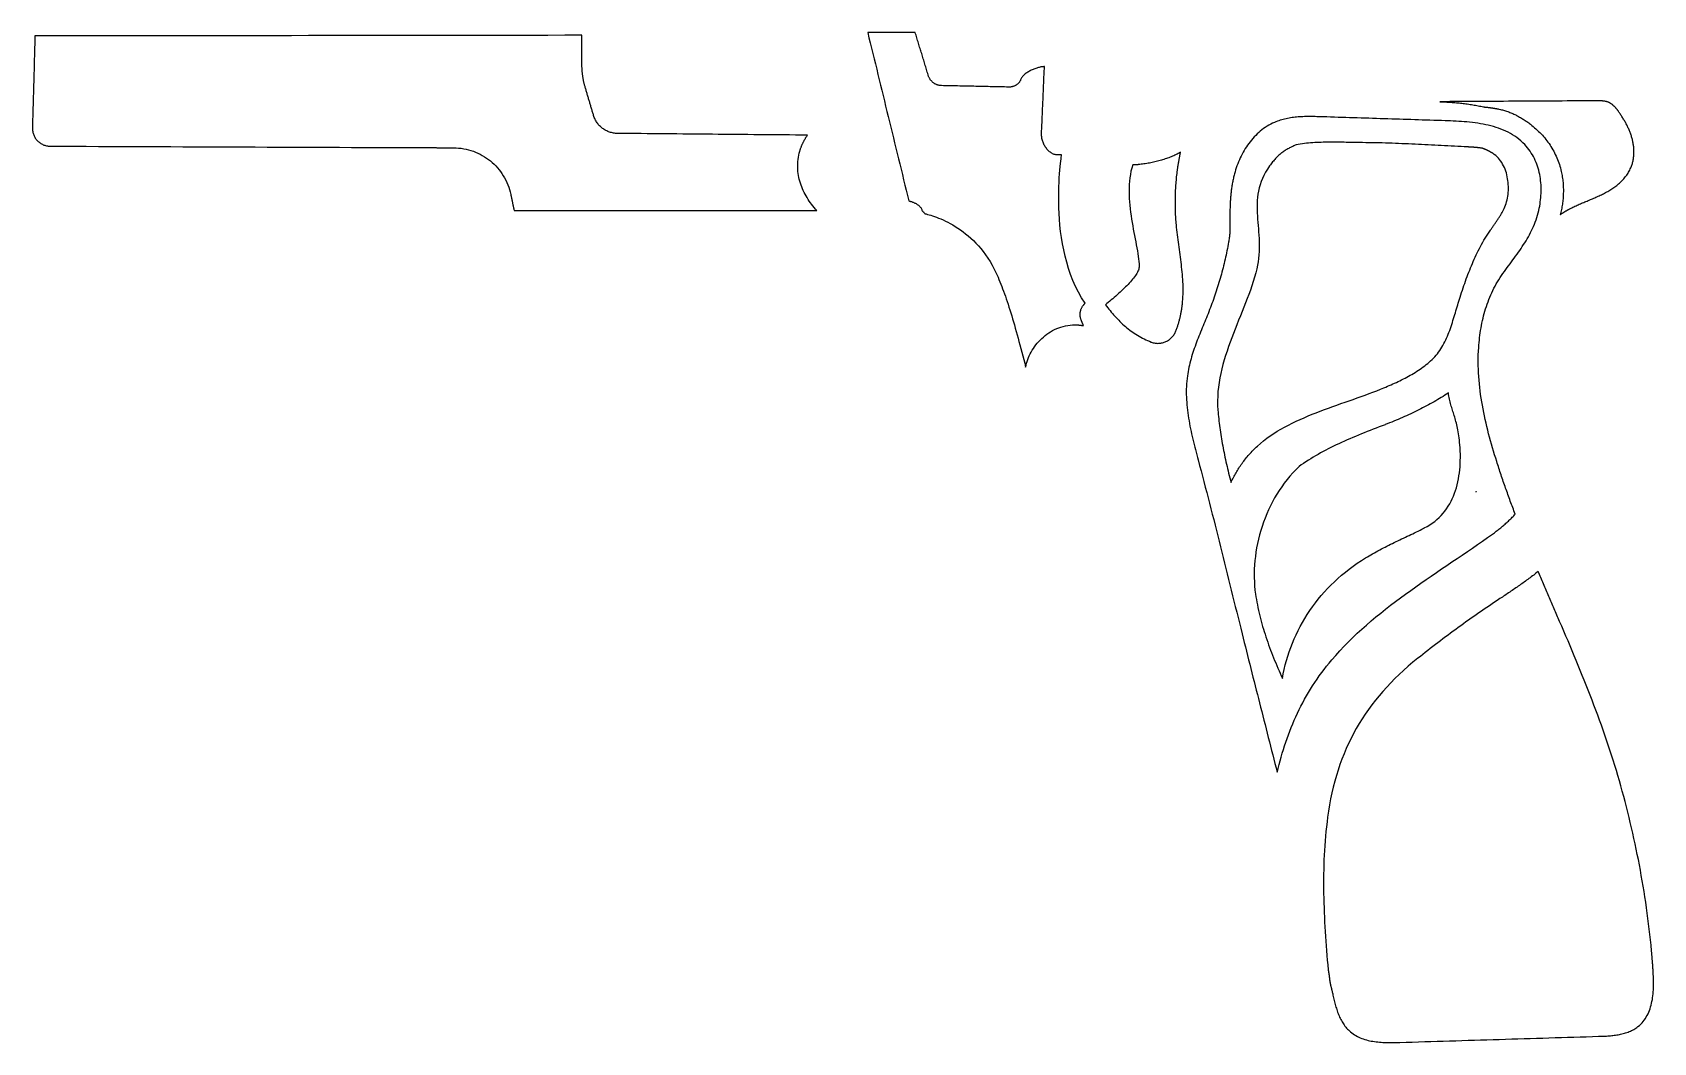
# Model space of a CAD drawing. Header units: metres. Extents: x 28 to 142, y -138 to -67.
import ezdxf

# ---------------------------------------------------------------- set-up
doc = ezdxf.new("R2010")
doc.units = ezdxf.units.M

msp = doc.modelspace()

# ---------------------------------------------------------------- linework, layer by layer
for points in [[(81.762092, -75.017884), (81.773776, -74.978006), (81.785714, -74.938382), (81.79816, -74.899012), (81.81086, -74.86015), (81.824068, -74.821542), (81.83753, -74.783188), (81.851246, -74.745342), (81.86547, -74.70775), (81.879948, -74.670412), (81.89468, -74.633328), (81.90992, -74.596498), (81.925414, -74.560176), (81.941162, -74.524108), (81.957164, -74.488294), (81.973674, -74.452734), (81.990438, -74.417428), (82.007456, -74.382376), (82.024728, -74.347832), (82.042254, -74.313542), (82.060288, -74.279506), (82.078576, -74.245724), (82.097118, -74.212196), (82.115914, -74.178922), (82.134964, -74.145902), (82.154268, -74.113136), (82.173826, -74.080624), (82.193638, -74.048366), (82.213704, -74.016362), (82.234024, -73.984612), (82.254598, -73.953116), (82.275426, -73.921874), (82.296508, -73.890886), (82.296254, -73.890378), (82.296, -73.88987), (82.295746, -73.889362), (82.295492, -73.889108), (82.295238, -73.888854), (82.294984, -73.8886), (82.29473, -73.888346), (82.294476, -73.888092), (82.294476, -73.887838), (82.294476, -73.887584), (82.294476, -73.88733), (82.294476, -73.887076), (82.294476, -73.886822), (82.294476, -73.886568), (82.294476, -73.886314), (82.294476, -73.88606), (82.294476, -73.885806), (82.294476, -73.885552), (82.294476, -73.885298), (82.294476, -73.885044), (82.294476, -73.88479), (82.294476, -73.884536), (82.294476, -73.884282), (82.294476, -73.884028), (82.294222, -73.883774), (82.293968, -73.88352), (82.293714, -73.883266), (82.29346, -73.883012), (82.293206, -73.882758), (82.292952, -73.88225), (82.292698, -73.881742), (82.292444, -73.881234), (81.873598, -73.877424), (81.454752, -73.873614), (81.035906, -73.869804), (80.61706, -73.865994), (80.198214, -73.862184), (79.779368, -73.858374), (79.360522, -73.854564), (78.941676, -73.850754), (78.52283, -73.846944), (78.103984, -73.843134), (77.685138, -73.839324), (77.266292, -73.835514), (76.847446, -73.831704), (76.4286, -73.827894), (76.009754, -73.824084), (75.590908, -73.820274), (75.172062, -73.816464), (74.753216, -73.812654), (74.33437, -73.808844), (73.915524, -73.805034), (73.496678, -73.801224), (73.077832, -73.797414), (72.658986, -73.793604), (72.24014, -73.789794), (71.821294, -73.785984), (71.402448, -73.782174), (70.983602, -73.778364), (70.564756, -73.774554), (70.14591, -73.770744), (69.727064, -73.766934), (69.308218, -73.763124), (68.889372, -73.759314), (68.816728, -73.757282), (68.744846, -73.752202), (68.673726, -73.744328), (68.603368, -73.73366), (68.533772, -73.720198), (68.464938, -73.703942), (68.39712, -73.685146), (68.330318, -73.66381), (68.264532, -73.63968), (68.200016, -73.613264), (68.13677, -73.584308), (68.074794, -73.552812), (68.014088, -73.51903), (67.954906, -73.482962), (67.897248, -73.444608), (67.841114, -73.403968), (67.786504, -73.361296), (67.733672, -73.316592), (67.682618, -73.269856), (67.633342, -73.221088), (67.585844, -73.170288), (67.540378, -73.117456), (67.496944, -73.062846), (67.455542, -73.006458), (67.416426, -72.948292), (67.379596, -72.888348), (67.345052, -72.82688), (67.312794, -72.763634), (67.282822, -72.698864), (67.25539, -72.63257), (67.230498, -72.565006), (67.2084, -72.495918), (67.189858, -72.433688), (67.171316, -72.371458), (67.152774, -72.309228), (67.134232, -72.246998), (67.11569, -72.184768), (67.097148, -72.122538), (67.078606, -72.060308), (67.060064, -71.998078), (67.041522, -71.935848), (67.02298, -71.873618), (67.004438, -71.811388), (66.985896, -71.749158), (66.967354, -71.686928), (66.948812, -71.624698), (66.93027, -71.562468), (66.911728, -71.500238), (66.893186, -71.438008), (66.874644, -71.375778), (66.856102, -71.313548), (66.83756, -71.251318), (66.819018, -71.189088), (66.800476, -71.126858), (66.781934, -71.064628), (66.763392, -71.002398), (66.74485, -70.940168), (66.726308, -70.877938), (66.707766, -70.815708), (66.689224, -70.753478), (66.670682, -70.691248), (66.65214, -70.629018), (66.633598, -70.566788), (66.615056, -70.504558), (66.601086, -70.456806), (66.58737, -70.4088), (66.574162, -70.360794), (66.561462, -70.312788), (66.54927, -70.264528), (66.537332, -70.216268), (66.525902, -70.167754), (66.51498, -70.11924), (66.504566, -70.070726), (66.494406, -70.021958), (66.484754, -69.97319), (66.47561, -69.924422), (66.466974, -69.8754), (66.458592, -69.826378), (66.450718, -69.777356), (66.443352, -69.728334), (66.436494, -69.679058), (66.42989, -69.629782), (66.423794, -69.580506), (66.418206, -69.53123), (66.413126, -69.4817), (66.4083, -69.43217), (66.403982, -69.38264), (66.400172, -69.33311), (66.39687, -69.28358), (66.393822, -69.23405), (66.391282, -69.184266), (66.38925, -69.134482), (66.387726, -69.084698), (66.38671, -69.034914), (66.385948, -68.98513), (66.385694, -68.935346), (66.385694, -68.86956), (66.385694, -68.803774), (66.385694, -68.737988), (66.385694, -68.672202), (66.385694, -68.606416), (66.385694, -68.54063), (66.385694, -68.474844), (66.385694, -68.409058), (66.385694, -68.343272), (66.385694, -68.277486), (66.385694, -68.2117), (66.385694, -68.145914), (66.385694, -68.080128), (66.385694, -68.014342), (66.385694, -67.948556), (66.385694, -67.88277), (66.385694, -67.816984), (66.385694, -67.751198), (66.385694, -67.685412), (66.385694, -67.619626), (66.385694, -67.55384), (66.385694, -67.488054), (66.385694, -67.422268), (66.385694, -67.356482), (66.385694, -67.290696), (66.385694, -67.22491), (66.385694, -67.159124), (66.385694, -67.093338), (66.385694, -67.027552), (66.385694, -66.961766), (66.385694, -66.89598), (66.385694, -66.830194), (65.17894, -66.831718), (63.972186, -66.833242), (62.765432, -66.834766), (61.558678, -66.83629), (60.351924, -66.837814), (59.14517, -66.839338), (57.938416, -66.840862), (56.731662, -66.842386), (55.524908, -66.84391), (54.318154, -66.845434), (53.1114, -66.846958), (51.904646, -66.848482), (50.697892, -66.850006), (49.491138, -66.85153), (48.284384, -66.853054), (47.07763, -66.854578), (45.870876, -66.856102), (44.664122, -66.857626), (43.457368, -66.85915), (42.250614, -66.860674), (41.04386, -66.862198), (39.837106, -66.863722), (38.630352, -66.865246), (37.423598, -66.86677), (36.216844, -66.868294), (35.01009, -66.869818), (33.803336, -66.871342), (32.596582, -66.872866), (31.389828, -66.87439), (30.183074, -66.875914), (28.97632, -66.877438), (27.769566, -66.878962), (27.763978, -67.081654), (27.75839, -67.284346), (27.752802, -67.487038), (27.747214, -67.68973), (27.741626, -67.892422), (27.736038, -68.095114), (27.73045, -68.297806), (27.724862, -68.500498), (27.719274, -68.70319), (27.713686, -68.905882), (27.708098, -69.108574), (27.70251, -69.311266), (27.696922, -69.513958), (27.691334, -69.71665), (27.685746, -69.919342), (27.680158, -70.122034), (27.67457, -70.324726), (27.668982, -70.527418), (27.663394, -70.73011), (27.657806, -70.932802), (27.652218, -71.135494), (27.64663, -71.338186), (27.641042, -71.540878), (27.635454, -71.74357), (27.629866, -71.946262), (27.624278, -72.148954), (27.61869, -72.351646), (27.613102, -72.554338), (27.607514, -72.75703), (27.601926, -72.959722), (27.596338, -73.162414), (27.59075, -73.365106), (27.590496, -73.430892), (27.593798, -73.495916), (27.600148, -73.560178), (27.6098, -73.623424), (27.6225, -73.685654), (27.638248, -73.746614), (27.657044, -73.806304), (27.678634, -73.864724), (27.703018, -73.921874), (27.730196, -73.9775), (27.759914, -74.031602), (27.792172, -74.083926), (27.826716, -74.134726), (27.8638, -74.183494), (27.90317, -74.230484), (27.944826, -74.275442), (27.988514, -74.318368), (28.034234, -74.359262), (28.081986, -74.39787), (28.131516, -74.434192), (28.182824, -74.467974), (28.23591, -74.49947), (28.29052, -74.528172), (28.346908, -74.554334), (28.404566, -74.577702), (28.463748, -74.598276), (28.5242, -74.616056), (28.585922, -74.630788), (28.64866, -74.642472), (28.712668, -74.650854), (28.777692, -74.656188), (28.843478, -74.65822), (29.694124, -74.661522), (30.54477, -74.664824), (31.395416, -74.668126), (32.246062, -74.671428), (33.096708, -74.67473), (33.947354, -74.678032), (34.798, -74.681334), (35.648646, -74.684636), (36.499292, -74.687938), (37.349938, -74.69124), (38.200584, -74.694542), (39.05123, -74.697844), (39.901876, -74.701146), (40.752522, -74.704448), (41.603168, -74.70775), (42.453814, -74.711052), (43.30446, -74.714354), (44.155106, -74.717656), (45.005752, -74.720958), (45.856398, -74.72426), (46.707044, -74.727562), (47.55769, -74.730864), (48.408336, -74.734166), (49.258982, -74.737468), (50.109628, -74.74077), (50.960274, -74.744072), (51.81092, -74.747374), (52.661566, -74.750676), (53.512212, -74.753978), (54.362858, -74.75728), (55.213504, -74.760582), (56.06415, -74.763884), (56.103266, -74.764138), (56.142382, -74.764392), (56.181498, -74.764646), (56.220614, -74.7649), (56.25973, -74.765154), (56.298846, -74.765408), (56.337962, -74.765662), (56.377078, -74.765916), (56.416194, -74.76617), (56.45531, -74.766424), (56.494426, -74.766678), (56.533542, -74.766932), (56.572658, -74.767186), (56.611774, -74.76744), (56.65089, -74.767694), (56.690006, -74.767948), (56.729122, -74.768202), (56.768238, -74.768456), (56.807354, -74.76871), (56.84647, -74.768964), (56.885586, -74.769218), (56.924702, -74.769472), (56.963818, -74.769726), (57.002934, -74.76998), (57.04205, -74.770234), (57.081166, -74.770488), (57.120282, -74.770742), (57.159398, -74.770996), (57.198514, -74.77125), (57.23763, -74.771504), (57.276746, -74.771758), (57.315862, -74.772012), (57.498488, -74.776584), (57.679336, -74.78903), (57.858152, -74.80935), (58.034936, -74.837036), (58.209434, -74.872342), (58.381392, -74.91476), (58.550556, -74.96429), (58.716926, -75.020678), (58.880248, -75.083924), (59.040268, -75.153774), (59.196732, -75.230228), (59.34964, -75.313032), (59.498738, -75.401932), (59.643772, -75.496928), (59.784742, -75.597766), (59.921394, -75.704446), (60.053474, -75.816714), (60.180728, -75.934316), (60.303156, -76.057252), (60.42025, -76.185522), (60.53201, -76.318618), (60.638436, -76.45654), (60.739274, -76.599288), (60.834016, -76.746354), (60.922916, -76.897992), (61.005466, -77.053694), (61.081666, -77.21346), (61.151262, -77.37729), (61.214, -77.54493), (61.26988, -77.716126), (61.318648, -77.890878), (61.36005, -78.068932), (61.367416, -78.104492), (61.374782, -78.140052), (61.382148, -78.175612), (61.389514, -78.211172), (61.39688, -78.246732), (61.404246, -78.282292), (61.411612, -78.317852), (61.418978, -78.353412), (61.426344, -78.388972), (61.43371, -78.424532), (61.441076, -78.460092), (61.448442, -78.495652), (61.455808, -78.531212), (61.463174, -78.566772), (61.47054, -78.602332), (61.477906, -78.637892), (61.485272, -78.673452), (61.492638, -78.709012), (61.500004, -78.744572), (61.50737, -78.780132), (61.514736, -78.815692), (61.522102, -78.851252), (61.529468, -78.886812), (61.536834, -78.922372), (61.5442, -78.957932), (61.551566, -78.993492), (61.558932, -79.029052), (61.566298, -79.064612), (61.573664, -79.100172), (61.58103, -79.135732), (61.588396, -79.171292), (61.595762, -79.206852), (62.263528, -79.206852), (62.931294, -79.206852), (63.59906, -79.206852), (64.266826, -79.206852), (64.934592, -79.206852), (65.602358, -79.206852), (66.270124, -79.206852), (66.93789, -79.206852), (67.605656, -79.206852), (68.273422, -79.206852), (68.941188, -79.206852), (69.608954, -79.206852), (70.27672, -79.206852), (70.944486, -79.206852), (71.612252, -79.206852), (72.280018, -79.206852), (72.947784, -79.206852), (73.61555, -79.206852), (74.283316, -79.206852), (74.951082, -79.206852), (75.618848, -79.206852), (76.286614, -79.206852), (76.95438, -79.206852), (77.622146, -79.206852), (78.289912, -79.206852), (78.957678, -79.206852), (79.625444, -79.206852), (80.29321, -79.206852), (80.960976, -79.206852), (81.628742, -79.206852), (82.296508, -79.206852), (82.964274, -79.206852), (82.868262, -79.09941), (82.77479, -78.989936), (82.684112, -78.87843), (82.596228, -78.764892), (82.511392, -78.649576), (82.429604, -78.532228), (82.350864, -78.413102), (82.275426, -78.292198), (82.203544, -78.16977), (82.135218, -78.045564), (82.070448, -77.919834), (82.009488, -77.79258), (81.952338, -77.663802), (81.899252, -77.5335), (81.85023, -77.401928), (81.805526, -77.269086), (81.76514, -77.134974), (81.729326, -76.999592), (81.698084, -76.86294), (81.671414, -76.725272), (81.64957, -76.586588), (81.632806, -76.446888), (81.621122, -76.306172), (81.614518, -76.16444), (81.613248, -76.021946), (81.617312, -75.87869), (81.626964, -75.734672), (81.642204, -75.589892), (81.663286, -75.444604), (81.69021, -75.298808), (81.722976, -75.152504), (81.761838, -75.005692)], [(100.248212, -75.274932), (100.239576, -75.274932), (100.23094, -75.274932), (100.222304, -75.274932), (100.213668, -75.274932), (100.205032, -75.274932), (100.196396, -75.274932), (100.18776, -75.274932), (100.179124, -75.274932), (100.170488, -75.274932), (100.161852, -75.274932), (100.153216, -75.274932), (100.14458, -75.274932), (100.135944, -75.274932), (100.127308, -75.274932), (100.118672, -75.274932), (100.110036, -75.274932), (100.1014, -75.274932), (100.092764, -75.274932), (100.084128, -75.274932), (100.075492, -75.274932), (100.066856, -75.274932), (100.05822, -75.274932), (100.049584, -75.274932), (100.040948, -75.274932), (100.032312, -75.274932), (100.023676, -75.274932), (100.01504, -75.274932), (100.006404, -75.274932), (99.997768, -75.274932), (99.989132, -75.274932), (99.980496, -75.274932), (99.97186, -75.274932), (99.909376, -75.272392), (99.847908, -75.265026), (99.787456, -75.252834), (99.72802, -75.23607), (99.669854, -75.214988), (99.612958, -75.189842), (99.557332, -75.160632), (99.50323, -75.127866), (99.450652, -75.091544), (99.399598, -75.05192), (99.350322, -75.008994), (99.302824, -74.963274), (99.257104, -74.91476), (99.213162, -74.863706), (99.171252, -74.810112), (99.131374, -74.754486), (99.093528, -74.696828), (99.057968, -74.637392), (99.024694, -74.576432), (98.993706, -74.514202), (98.965004, -74.450702), (98.938842, -74.386186), (98.91522, -74.320908), (98.894392, -74.255122), (98.876104, -74.188828), (98.86061, -74.122534), (98.848164, -74.05624), (98.838512, -73.989946), (98.831908, -73.92416), (98.828352, -73.858882), (98.828098, -73.79462), (98.831146, -73.73112), (98.837496, -73.584562), (98.843846, -73.438004), (98.850196, -73.291446), (98.856546, -73.144888), (98.862896, -72.99833), (98.869246, -72.851772), (98.875596, -72.705214), (98.881946, -72.558656), (98.888296, -72.412098), (98.894646, -72.26554), (98.900996, -72.118982), (98.907346, -71.972424), (98.913696, -71.825866), (98.920046, -71.679308), (98.926396, -71.53275), (98.932746, -71.386192), (98.939096, -71.239634), (98.945446, -71.093076), (98.951796, -70.946518), (98.958146, -70.79996), (98.964496, -70.653402), (98.970846, -70.506844), (98.977196, -70.360286), (98.983546, -70.213728), (98.989896, -70.06717), (98.996246, -69.920612), (99.002596, -69.774054), (99.008946, -69.627496), (99.015296, -69.480938), (99.021646, -69.33438), (99.027996, -69.187822), (99.034346, -69.041264), (98.990912, -69.04228), (98.944176, -69.045582), (98.894392, -69.050916), (98.842068, -69.058282), (98.787204, -69.06768), (98.730308, -69.07911), (98.67138, -69.092572), (98.610928, -69.108066), (98.548952, -69.125338), (98.48596, -69.144642), (98.422206, -69.165724), (98.35769, -69.188584), (98.29292, -69.213476), (98.22815, -69.239892), (98.16338, -69.268086), (98.099118, -69.298058), (98.035618, -69.329808), (97.973134, -69.363082), (97.91192, -69.39788), (97.85223, -69.434202), (97.794064, -69.472048), (97.73793, -69.511418), (97.684082, -69.552312), (97.632774, -69.59473), (97.58426, -69.638418), (97.538794, -69.68363), (97.49663, -69.730112), (97.458022, -69.777864), (97.423478, -69.826886), (97.392998, -69.877178), (97.366836, -69.92874), (97.345246, -69.981572), (97.3328, -70.013322), (97.318576, -70.04431), (97.302574, -70.074536), (97.285048, -70.104), (97.265998, -70.132448), (97.24517, -70.160134), (97.223072, -70.187058), (97.19945, -70.212966), (97.174558, -70.237858), (97.148396, -70.261734), (97.120964, -70.284594), (97.092262, -70.306438), (97.062544, -70.327266), (97.031556, -70.347078), (96.999552, -70.36562), (96.966786, -70.383146), (96.933004, -70.399402), (96.89846, -70.414388), (96.863154, -70.428358), (96.827086, -70.441058), (96.790256, -70.452234), (96.752918, -70.46214), (96.715072, -70.470776), (96.676718, -70.477888), (96.637856, -70.48373), (96.598486, -70.488048), (96.558862, -70.490842), (96.518984, -70.492112), (96.478852, -70.491858), (96.43872, -70.49008), (96.398334, -70.486778), (96.357948, -70.481952), (96.214184, -70.478904), (96.07042, -70.475856), (95.926656, -70.472808), (95.782892, -70.46976), (95.639128, -70.466712), (95.495364, -70.463664), (95.3516, -70.460616), (95.207836, -70.457568), (95.064072, -70.45452), (94.920308, -70.451472), (94.776544, -70.448424), (94.63278, -70.445376), (94.489016, -70.442328), (94.345252, -70.43928), (94.201488, -70.436232), (94.057724, -70.433184), (93.91396, -70.430136), (93.770196, -70.427088), (93.626432, -70.42404), (93.482668, -70.420992), (93.338904, -70.417944), (93.19514, -70.414896), (93.051376, -70.411848), (92.907612, -70.4088), (92.763848, -70.405752), (92.620084, -70.402704), (92.47632, -70.399656), (92.332556, -70.396608), (92.188792, -70.39356), (92.045028, -70.390512), (91.901264, -70.387464), (91.7575, -70.384416), (91.716098, -70.381876), (91.67495, -70.377558), (91.63431, -70.371716), (91.594178, -70.364096), (91.554554, -70.354952), (91.515438, -70.344284), (91.477084, -70.332092), (91.439238, -70.318376), (91.402154, -70.30339), (91.365832, -70.28688), (91.330272, -70.2691), (91.295474, -70.249796), (91.261438, -70.229222), (91.228164, -70.207378), (91.195906, -70.184264), (91.164664, -70.15988), (91.134438, -70.134226), (91.105228, -70.107556), (91.077034, -70.079616), (91.049856, -70.05066), (91.023694, -70.020434), (90.998802, -69.989192), (90.97518, -69.956934), (90.952828, -69.92366), (90.931746, -69.88937), (90.911934, -69.854318), (90.893392, -69.81825), (90.876374, -69.78142), (90.860626, -69.743574), (90.846402, -69.704966), (90.833702, -69.665596), (90.822526, -69.625464), (90.794078, -69.531738), (90.76563, -69.438012), (90.737182, -69.344286), (90.708734, -69.25056), (90.680286, -69.156834), (90.651838, -69.063108), (90.62339, -68.969382), (90.594942, -68.875656), (90.566494, -68.78193), (90.538046, -68.688204), (90.509598, -68.594478), (90.48115, -68.500752), (90.452702, -68.407026), (90.424254, -68.3133), (90.395806, -68.219574), (90.367358, -68.125848), (90.33891, -68.032122), (90.310462, -67.938396), (90.282014, -67.84467), (90.253566, -67.750944), (90.225118, -67.657218), (90.19667, -67.563492), (90.168222, -67.469766), (90.139774, -67.37604), (90.111326, -67.282314), (90.082878, -67.188588), (90.05443, -67.094862), (90.025982, -67.001136), (89.997534, -66.90741), (89.969086, -66.813684), (89.940638, -66.719958), (89.91219, -66.626232), (89.807288, -66.626232), (89.702386, -66.626232), (89.597484, -66.626232), (89.492582, -66.626232), (89.38768, -66.626232), (89.282778, -66.626232), (89.177876, -66.626232), (89.072974, -66.626232), (88.968072, -66.626232), (88.86317, -66.626232), (88.758268, -66.626232), (88.653366, -66.626232), (88.548464, -66.626232), (88.443562, -66.626232), (88.33866, -66.626232), (88.233758, -66.626232), (88.128856, -66.626232), (88.023954, -66.626232), (87.919052, -66.626232), (87.81415, -66.626232), (87.709248, -66.626232), (87.604346, -66.626232), (87.499444, -66.626232), (87.394542, -66.626232), (87.28964, -66.626232), (87.184738, -66.626232), (87.079836, -66.626232), (86.974934, -66.626232), (86.870032, -66.626232), (86.76513, -66.626232), (86.660228, -66.626232), (86.555326, -66.626232), (86.646004, -66.997834), (86.736682, -67.369436), (86.82736, -67.741038), (86.918038, -68.11264), (87.008716, -68.484242), (87.099394, -68.855844), (87.190072, -69.227446), (87.28075, -69.599048), (87.371428, -69.97065), (87.462106, -70.342252), (87.552784, -70.713854), (87.643462, -71.085456), (87.73414, -71.457058), (87.824818, -71.82866), (87.915496, -72.200262), (88.006174, -72.571864), (88.096852, -72.943466), (88.18753, -73.315068), (88.278208, -73.68667), (88.368886, -74.058272), (88.459564, -74.429874), (88.550242, -74.801476), (88.64092, -75.173078), (88.731598, -75.54468), (88.822276, -75.916282), (88.912954, -76.287884), (89.003632, -76.659486), (89.09431, -77.031088), (89.184988, -77.40269), (89.275666, -77.774292), (89.366344, -78.145894), (89.457022, -78.517496), (89.459308, -78.518004), (89.46642, -78.519782), (89.47785, -78.522576), (89.49309, -78.526386), (89.51214, -78.531466), (89.534746, -78.537816), (89.5604, -78.545436), (89.589102, -78.554326), (89.620344, -78.564486), (89.653872, -78.575916), (89.689432, -78.588616), (89.72677, -78.60284), (89.765632, -78.618334), (89.80551, -78.635352), (89.846404, -78.65364), (89.887806, -78.673452), (89.929462, -78.694788), (89.971118, -78.717648), (90.01252, -78.742032), (90.053414, -78.768194), (90.093546, -78.79588), (90.132408, -78.82509), (90.17, -78.856078), (90.205814, -78.888844), (90.239596, -78.923134), (90.271092, -78.959202), (90.300048, -78.997048), (90.32621, -79.036672), (90.349324, -79.078074), (90.368882, -79.121508), (90.384884, -79.16672), (90.396822, -79.21371), (90.403172, -79.220314), (90.409522, -79.226918), (90.415872, -79.233522), (90.422222, -79.240126), (90.428572, -79.24673), (90.434922, -79.253334), (90.441272, -79.259938), (90.447622, -79.266542), (90.453972, -79.273146), (90.460322, -79.27975), (90.466672, -79.286354), (90.473022, -79.292958), (90.479372, -79.299562), (90.485722, -79.306166), (90.492072, -79.31277), (90.498422, -79.319374), (90.504772, -79.325978), (90.511122, -79.332582), (90.517472, -79.339186), (90.523822, -79.34579), (90.530172, -79.352394), (90.536522, -79.358998), (90.542872, -79.365602), (90.549222, -79.372206), (90.555572, -79.37881), (90.561922, -79.385414), (90.568272, -79.392018), (90.574622, -79.398622), (90.580972, -79.405226), (90.587322, -79.41183), (90.593672, -79.418434), (90.600022, -79.425038), (90.689176, -79.446882), (90.78849, -79.473044), (90.897456, -79.503778), (91.015312, -79.539338), (91.14155, -79.580232), (91.275662, -79.62646), (91.41714, -79.678276), (91.565222, -79.736188), (91.7194, -79.800196), (91.879166, -79.870808), (92.043758, -79.948024), (92.212922, -80.032352), (92.385896, -80.124046), (92.561918, -80.22336), (92.740734, -80.330548), (92.921582, -80.445864), (93.103954, -80.569562), (93.287088, -80.701896), (93.47073, -80.84312), (93.654118, -80.993488), (93.836744, -81.153508), (94.017846, -81.32318), (94.19717, -81.503012), (94.373954, -81.693004), (94.54769, -81.893664), (94.717616, -82.105246), (94.883224, -82.328004), (95.044006, -82.562192), (95.199454, -82.808064), (95.34906, -83.065874), (95.492062, -83.335876), (95.627952, -83.618324), (95.694246, -83.765644), (95.760286, -83.916774), (95.825818, -84.07146), (95.891096, -84.229956), (95.955866, -84.392008), (96.020382, -84.55787), (96.084644, -84.727542), (96.148652, -84.901024), (96.21266, -85.078316), (96.276414, -85.259418), (96.340168, -85.44433), (96.403668, -85.633052), (96.467168, -85.825838), (96.530668, -86.022434), (96.594168, -86.223094), (96.657668, -86.427564), (96.721422, -86.636098), (96.785176, -86.848696), (96.849184, -87.065104), (96.913192, -87.285576), (96.977454, -87.510112), (97.04197, -87.738712), (97.10674, -87.971376), (97.171764, -88.208358), (97.237296, -88.449404), (97.303082, -88.694514), (97.369376, -88.943942), (97.436178, -89.197688), (97.503488, -89.455498), (97.571306, -89.717626), (97.639632, -89.984072), (97.708466, -90.254836), (97.734882, -90.122756), (97.767902, -89.990168), (97.807272, -89.857072), (97.852992, -89.723976), (97.904808, -89.591134), (97.96272, -89.4588), (98.026474, -89.327482), (98.09607, -89.197434), (98.171508, -89.06891), (98.252534, -88.942164), (98.338894, -88.817704), (98.430588, -88.695784), (98.527362, -88.576658), (98.629216, -88.46058), (98.735896, -88.348058), (98.847402, -88.239346), (98.963734, -88.134698), (99.084638, -88.034622), (99.20986, -87.939118), (99.3394, -87.848694), (99.473004, -87.763604), (99.610672, -87.684356), (99.75215, -87.611204), (99.897438, -87.544402), (100.046536, -87.484204), (100.198936, -87.430864), (100.354892, -87.38489), (100.51415, -87.346536), (100.676456, -87.31631), (100.84181, -87.294212), (101.009958, -87.28075), (101.1809, -87.276178), (101.200966, -87.276178), (101.220778, -87.276432), (101.24059, -87.276686), (101.260402, -87.277194), (101.280214, -87.277702), (101.299772, -87.278464), (101.31933, -87.279226), (101.338888, -87.279988), (101.358192, -87.281004), (101.377496, -87.28202), (101.3968, -87.28329), (101.416104, -87.28456), (101.435154, -87.28583), (101.454204, -87.287354), (101.473254, -87.288878), (101.492304, -87.290656), (101.5111, -87.292434), (101.529896, -87.294212), (101.548692, -87.296244), (101.567488, -87.298276), (101.58603, -87.300308), (101.604572, -87.302594), (101.623114, -87.30488), (101.641656, -87.307166), (101.659944, -87.309706), (101.678232, -87.312246), (101.69652, -87.314786), (101.714808, -87.31758), (101.733096, -87.320374), (101.75113, -87.323168), (101.769164, -87.325962), (101.787198, -87.32901), (101.782118, -87.316056), (101.777038, -87.303102), (101.771958, -87.290148), (101.766878, -87.277194), (101.761798, -87.26424), (101.756718, -87.251286), (101.751638, -87.238332), (101.746558, -87.225378), (101.741478, -87.212424), (101.736398, -87.19947), (101.731318, -87.186516), (101.726238, -87.173562), (101.721158, -87.160608), (101.716078, -87.147654), (101.710998, -87.1347), (101.705918, -87.121746), (101.700838, -87.108792), (101.695758, -87.095838), (101.690678, -87.082884), (101.685598, -87.06993), (101.680518, -87.056976), (101.675438, -87.044022), (101.670358, -87.031068), (101.665278, -87.018114), (101.660198, -87.00516), (101.655118, -86.992206), (101.650038, -86.979252), (101.644958, -86.966298), (101.639878, -86.953344), (101.634798, -86.94039), (101.629718, -86.927436), (101.624638, -86.914482), (101.611938, -86.880446), (101.600508, -86.846156), (101.590348, -86.811612), (101.581458, -86.776814), (101.573838, -86.742016), (101.567234, -86.706964), (101.5619, -86.671912), (101.557836, -86.636606), (101.555042, -86.6013), (101.553518, -86.565994), (101.55301, -86.530688), (101.553772, -86.495382), (101.555804, -86.46033), (101.558852, -86.425278), (101.56317, -86.39048), (101.568758, -86.355682), (101.575362, -86.321138), (101.583236, -86.286848), (101.592126, -86.252812), (101.602286, -86.21903), (101.613462, -86.185756), (101.625908, -86.152736), (101.63937, -86.120224), (101.654102, -86.087966), (101.66985, -86.056216), (101.686868, -86.024974), (101.704902, -85.99424), (101.724206, -85.964014), (101.744526, -85.93455), (101.765862, -85.905594), (101.788214, -85.877146), (101.811836, -85.84946), (101.81463, -85.846412), (101.817424, -85.843364), (101.820218, -85.840316), (101.823012, -85.837268), (101.825806, -85.83422), (101.8286, -85.831172), (101.831394, -85.828124), (101.834188, -85.825076), (101.836982, -85.822028), (101.839776, -85.81898), (101.84257, -85.815932), (101.845364, -85.812884), (101.848158, -85.809836), (101.850952, -85.806788), (101.853746, -85.80374), (101.85654, -85.800692), (101.859334, -85.797644), (101.862128, -85.794596), (101.864922, -85.791548), (101.867716, -85.7885), (101.87051, -85.785452), (101.873304, -85.782404), (101.876098, -85.779356), (101.878892, -85.776308), (101.881686, -85.77326), (101.88448, -85.770212), (101.887274, -85.767164), (101.890068, -85.764116), (101.892862, -85.761068), (101.895656, -85.75802), (101.89845, -85.754972), (101.901244, -85.751924), (101.656388, -85.368892), (101.432868, -84.97316), (101.229922, -84.566252), (101.046534, -84.149946), (100.881942, -83.725766), (100.73513, -83.295236), (100.605336, -82.860134), (100.491544, -82.421984), (100.392992, -81.982564), (100.308664, -81.543398), (100.237798, -81.106264), (100.179378, -80.672686), (100.132388, -80.244188), (100.096066, -79.822548), (100.06965, -79.409544), (100.052124, -79.0067), (100.042472, -78.61554), (100.039932, -78.237842), (100.043742, -77.87513), (100.052886, -77.528928), (100.066348, -77.201014), (100.083366, -76.893166), (100.102924, -76.606908), (100.12426, -76.343764), (100.146358, -76.105512), (100.168456, -75.893676), (100.189538, -75.710034), (100.208842, -75.55611), (100.225352, -75.433428), (100.238306, -75.343766), (100.246688, -75.288902), (100.249736, -75.270106)], [(140.520928, -74.124058), (140.503402, -74.060558), (140.485114, -73.997312), (140.46581, -73.934574), (140.44549, -73.87209), (140.424408, -73.80986), (140.40231, -73.747884), (140.37945, -73.686416), (140.355574, -73.625202), (140.330936, -73.564242), (140.305536, -73.503536), (140.279374, -73.443338), (140.25245, -73.383394), (140.224764, -73.323704), (140.196316, -73.264268), (140.167106, -73.205086), (140.137388, -73.146412), (140.106908, -73.087992), (140.07592, -73.029826), (140.04417, -72.971914), (140.011912, -72.914256), (139.979146, -72.857106), (139.945618, -72.80021), (139.911582, -72.743568), (139.877038, -72.68718), (139.841986, -72.631046), (139.80668, -72.575166), (139.770866, -72.519794), (139.734544, -72.464676), (139.697968, -72.409812), (139.660884, -72.355202), (139.623546, -72.300846), (139.5857, -72.246744), (139.568174, -72.221852), (139.550394, -72.19696), (139.532614, -72.172322), (139.51458, -72.147684), (139.496292, -72.123046), (139.478004, -72.098662), (139.459462, -72.074278), (139.440666, -72.050148), (139.421616, -72.026272), (139.402312, -72.002396), (139.382754, -71.978774), (139.362942, -71.955406), (139.342876, -71.932292), (139.322556, -71.909686), (139.301982, -71.887334), (139.281154, -71.865236), (139.259818, -71.843646), (139.238228, -71.82231), (139.216384, -71.801482), (139.194032, -71.781162), (139.171426, -71.76135), (139.148566, -71.741792), (139.125198, -71.722996), (139.101576, -71.704708), (139.077446, -71.686928), (139.052808, -71.669656), (139.027916, -71.653146), (139.002516, -71.637144), (138.976608, -71.621904), (138.950192, -71.607172), (138.923522, -71.593202), (138.896344, -71.579994), (138.87069, -71.568564), (138.844782, -71.557896), (138.81862, -71.547736), (138.792458, -71.538338), (138.766042, -71.529448), (138.739372, -71.52132), (138.712448, -71.5137), (138.685524, -71.506842), (138.658346, -71.500492), (138.631168, -71.49465), (138.603736, -71.489316), (138.576304, -71.48449), (138.548618, -71.480172), (138.520932, -71.476108), (138.492992, -71.472552), (138.465052, -71.469504), (138.437112, -71.46671), (138.408918, -71.464424), (138.380724, -71.462392), (138.35253, -71.460614), (138.324336, -71.45909), (138.296142, -71.45782), (138.267694, -71.456804), (138.239246, -71.456042), (138.210798, -71.455534), (138.18235, -71.455026), (138.153902, -71.454772), (138.125454, -71.454772), (138.09726, -71.454772), (138.069066, -71.454772), (138.040872, -71.454772), (138.012678, -71.455026), (137.666984, -71.457058), (137.32129, -71.45909), (136.975596, -71.461122), (136.629902, -71.463154), (136.284208, -71.465186), (135.938514, -71.467218), (135.59282, -71.46925), (135.247126, -71.471282), (134.901432, -71.473314), (134.555738, -71.475346), (134.210044, -71.477378), (133.86435, -71.47941), (133.518656, -71.481442), (133.172962, -71.483474), (132.827268, -71.485506), (132.481574, -71.487538), (132.13588, -71.48957), (131.790186, -71.491602), (131.444492, -71.493634), (131.098798, -71.495666), (130.753104, -71.497698), (130.40741, -71.49973), (130.061716, -71.501762), (129.716022, -71.503794), (129.370328, -71.505826), (129.024634, -71.507858), (128.67894, -71.50989), (128.333246, -71.511922), (127.987552, -71.513954), (127.641858, -71.515986), (127.296164, -71.518018), (126.95047, -71.52005), (127.047244, -71.523352), (127.144018, -71.527162), (127.240792, -71.531226), (127.33782, -71.535798), (127.434848, -71.540878), (127.531876, -71.546466), (127.628904, -71.552308), (127.725932, -71.558658), (127.82296, -71.565516), (127.919988, -71.572882), (128.017016, -71.580756), (128.114044, -71.589138), (128.210818, -71.598028), (128.307592, -71.60768), (128.404366, -71.61784), (128.50114, -71.628508), (128.59766, -71.639684), (128.69418, -71.651622), (128.790446, -71.664068), (128.886712, -71.677276), (128.982978, -71.690992), (129.07899, -71.70547), (129.174748, -71.720456), (129.270506, -71.736204), (129.36601, -71.752714), (129.461514, -71.769986), (129.556764, -71.787766), (129.65176, -71.806308), (129.746502, -71.825612), (129.84099, -71.845678), (129.935478, -71.866506), (130.029712, -71.888096), (130.065018, -71.891144), (130.100324, -71.894192), (130.13563, -71.897494), (130.170936, -71.900796), (130.206242, -71.904352), (130.241548, -71.907908), (130.276854, -71.911464), (130.31216, -71.915274), (130.347466, -71.919084), (130.382772, -71.923148), (130.418078, -71.927212), (130.453384, -71.93153), (130.48869, -71.935848), (130.523996, -71.94042), (130.559302, -71.944992), (130.594354, -71.949818), (130.629406, -71.954644), (130.664458, -71.959724), (130.69951, -71.965058), (130.734308, -71.970392), (130.769106, -71.97598), (130.80365, -71.981568), (130.838194, -71.98741), (130.872484, -71.993252), (130.906774, -71.999348), (130.941064, -72.005444), (130.9751, -72.011794), (131.009136, -72.018398), (131.042918, -72.025002), (131.076446, -72.03186), (131.109974, -72.038718), (131.143248, -72.04583), (131.218686, -72.062848), (131.293616, -72.081136), (131.368292, -72.10044), (131.44246, -72.121014), (131.516374, -72.142858), (131.58978, -72.165972), (131.662932, -72.190102), (131.735576, -72.215502), (131.807712, -72.241918), (131.879594, -72.26935), (131.950968, -72.297798), (132.021834, -72.327516), (132.092446, -72.35825), (132.16255, -72.39), (132.232146, -72.422766), (132.301234, -72.456294), (132.370068, -72.490838), (132.438394, -72.526398), (132.506212, -72.56272), (132.573522, -72.600058), (132.640324, -72.638158), (132.706618, -72.677274), (132.772404, -72.717152), (132.837682, -72.757792), (132.902452, -72.799194), (132.966714, -72.841612), (133.030468, -72.884538), (133.093714, -72.928226), (133.156452, -72.972676), (133.218428, -73.017888), (133.279896, -73.063862), (133.340856, -73.110344), (133.441948, -73.1901), (133.541262, -73.271634), (133.638798, -73.354692), (133.734556, -73.439528), (133.828282, -73.526142), (133.919976, -73.61428), (134.009892, -73.704196), (134.097776, -73.795636), (134.183628, -73.888854), (134.267448, -73.983596), (134.348982, -74.079862), (134.428484, -74.177906), (134.505954, -74.277474), (134.581138, -74.378566), (134.654036, -74.481182), (134.724648, -74.585322), (134.792974, -74.690986), (134.859014, -74.798174), (134.922768, -74.906886), (134.983982, -75.017122), (135.04291, -75.128628), (135.099298, -75.241658), (135.153146, -75.356212), (135.204454, -75.472036), (135.253222, -75.589384), (135.29945, -75.708002), (135.343138, -75.82789), (135.384032, -75.949302), (135.422132, -76.071984), (135.457692, -76.195936), (135.490458, -76.321158), (135.52043, -76.44765), (135.541258, -76.54417), (135.560308, -76.64069), (135.577834, -76.73721), (135.593836, -76.83373), (135.608314, -76.93025), (135.621014, -77.02677), (135.63219, -77.12329), (135.641842, -77.21981), (135.64997, -77.316076), (135.656574, -77.412342), (135.661654, -77.508608), (135.66521, -77.604874), (135.667242, -77.700886), (135.668004, -77.796898), (135.667242, -77.89291), (135.664956, -77.988668), (135.6614, -78.084426), (135.65632, -78.17993), (135.64997, -78.275434), (135.642096, -78.370684), (135.632952, -78.46568), (135.622284, -78.560676), (135.610346, -78.655418), (135.597138, -78.749906), (135.58266, -78.84414), (135.566912, -78.938374), (135.549894, -79.032354), (135.531606, -79.12608), (135.512048, -79.219552), (135.49122, -79.31277), (135.469122, -79.405734), (135.445754, -79.498444), (135.46328, -79.485744), (135.48106, -79.473044), (135.49884, -79.460598), (135.51662, -79.448152), (135.5344, -79.435706), (135.55218, -79.423514), (135.56996, -79.411322), (135.587994, -79.39913), (135.606028, -79.386938), (135.624062, -79.375), (135.642096, -79.363062), (135.66013, -79.351124), (135.678418, -79.339186), (135.696706, -79.327502), (135.714994, -79.315818), (135.733282, -79.304134), (135.75157, -79.292704), (135.769858, -79.281274), (135.7884, -79.269844), (135.806942, -79.258414), (135.825484, -79.247238), (135.844026, -79.236062), (135.862568, -79.224886), (135.88111, -79.213964), (135.899906, -79.203042), (135.918702, -79.19212), (135.937498, -79.181452), (135.956294, -79.170784), (135.97509, -79.160116), (135.993886, -79.149702), (136.012936, -79.139288), (136.031986, -79.128874), (136.106662, -79.088996), (136.181592, -79.04988), (136.25703, -79.011526), (136.332722, -78.973934), (136.408922, -78.937104), (136.485376, -78.901036), (136.562084, -78.865476), (136.639046, -78.830424), (136.716262, -78.79588), (136.793732, -78.761844), (136.871456, -78.728062), (136.94918, -78.694788), (137.027158, -78.661768), (137.105136, -78.629002), (137.183368, -78.596236), (137.2616, -78.563724), (137.339832, -78.531212), (137.418064, -78.4987), (137.496296, -78.466188), (137.574528, -78.433422), (137.652506, -78.400656), (137.730484, -78.367636), (137.808462, -78.334362), (137.886186, -78.300834), (137.963656, -78.266798), (138.041126, -78.232508), (138.118342, -78.19771), (138.195304, -78.162404), (138.272012, -78.126336), (138.348212, -78.08976), (138.424158, -78.052422), (138.49985, -78.014322), (138.575034, -77.97546), (138.649964, -77.935582), (138.72464, -77.894688), (138.798808, -77.852524), (138.872468, -77.809344), (138.94562, -77.765148), (139.018264, -77.719936), (139.090146, -77.673454), (139.161266, -77.625956), (139.23137, -77.577188), (139.300712, -77.527404), (139.369038, -77.47635), (139.436348, -77.424026), (139.502642, -77.370686), (139.567666, -77.316076), (139.63142, -77.260196), (139.693904, -77.203046), (139.755118, -77.14488), (139.814808, -77.085444), (139.872974, -77.024738), (139.929616, -76.962762), (139.98448, -76.899262), (140.037566, -76.834492), (140.088874, -76.768452), (140.138404, -76.701142), (140.185902, -76.632562), (140.231622, -76.562458), (140.275056, -76.491084), (140.316458, -76.418186), (140.355574, -76.344018), (140.392404, -76.268326), (140.426948, -76.191364), (140.452094, -76.130658), (140.475716, -76.06919), (140.497814, -76.007214), (140.518134, -75.944984), (140.53693, -75.882246), (140.554202, -75.819), (140.56995, -75.7555), (140.584174, -75.691492), (140.596874, -75.62723), (140.608304, -75.562714), (140.61821, -75.497944), (140.626592, -75.43292), (140.633704, -75.367642), (140.639292, -75.30211), (140.64361, -75.236324), (140.646658, -75.170538), (140.648182, -75.104752), (140.648436, -75.038712), (140.64742, -74.972672), (140.645134, -74.906632), (140.641578, -74.840592), (140.636752, -74.774552), (140.630656, -74.708766), (140.62329, -74.64298), (140.614908, -74.577448), (140.605256, -74.511916), (140.594334, -74.446638), (140.582396, -74.381614), (140.569188, -74.316844), (140.554964, -74.252328), (140.539724, -74.188066), (140.523214, -74.124312)], [(119.313706, -110.939326), (119.597932, -110.611412), (119.88927, -110.28934), (120.187466, -109.97311), (120.492012, -109.662468), (120.802908, -109.35716), (121.119392, -109.056932), (121.441464, -108.76153), (121.768616, -108.4707), (122.100594, -108.184188), (122.437144, -107.901994), (122.777758, -107.62361), (123.122182, -107.349036), (123.470162, -107.078018), (123.821444, -106.810302), (124.17552, -106.545634), (124.532136, -106.28376), (124.891038, -106.02468), (125.251718, -105.767886), (125.614176, -105.513378), (125.97765, -105.260902), (126.34214, -105.00995), (126.707138, -104.760522), (127.07239, -104.512618), (127.437642, -104.26573), (127.80264, -104.019604), (128.166876, -103.77424), (128.530096, -103.52913), (128.891792, -103.284274), (129.251964, -103.039418), (129.610104, -102.794308), (129.965958, -102.54869), (130.319018, -102.30231), (130.388868, -102.253034), (130.45821, -102.203758), (130.527044, -102.154228), (130.59537, -102.104698), (130.663188, -102.054914), (130.730498, -102.00513), (130.7973, -101.955092), (130.86334, -101.905054), (130.928872, -101.854762), (130.993896, -101.80447), (131.058412, -101.753924), (131.122166, -101.703124), (131.185412, -101.65207), (131.24815, -101.601016), (131.310126, -101.549708), (131.371594, -101.498146), (131.432554, -101.44633), (131.492752, -101.39426), (131.552442, -101.34219), (131.61137, -101.289866), (131.66979, -101.237288), (131.727448, -101.184456), (131.784344, -101.13137), (131.840732, -101.077776), (131.896358, -101.023928), (131.951476, -100.969826), (132.005832, -100.91547), (132.059426, -100.86086), (132.112512, -100.805996), (132.164836, -100.750624), (132.216398, -100.694998), (132.267198, -100.639118), (132.223764, -100.52431), (132.18033, -100.409502), (132.13715, -100.294694), (132.09397, -100.179886), (132.051044, -100.064824), (132.008372, -99.949762), (131.9657, -99.8347), (131.923282, -99.719638), (131.881118, -99.604322), (131.838954, -99.489006), (131.797044, -99.37369), (131.755388, -99.258374), (131.713986, -99.142804), (131.672584, -99.027234), (131.631436, -98.911664), (131.590542, -98.796094), (131.549902, -98.68027), (131.509516, -98.564446), (131.46913, -98.448622), (131.428998, -98.332544), (131.38912, -98.216466), (131.349496, -98.100388), (131.310126, -97.984056), (131.27101, -97.867724), (131.232148, -97.751392), (131.19354, -97.634806), (131.155186, -97.51822), (131.117086, -97.401634), (131.07924, -97.284794), (131.041648, -97.167954), (131.00431, -97.051114), (130.967226, -96.93402), (130.890518, -96.689418), (130.81508, -96.444054), (130.740912, -96.198182), (130.668014, -95.951802), (130.596894, -95.70466), (130.527298, -95.45701), (130.45948, -95.208852), (130.393694, -94.960186), (130.32994, -94.711012), (130.268218, -94.46133), (130.208782, -94.21114), (130.151632, -93.960442), (130.097022, -93.70949), (130.044952, -93.45803), (129.995676, -93.206316), (129.949194, -92.954094), (129.90576, -92.701618), (129.865374, -92.448634), (129.82829, -92.195396), (129.794508, -91.941904), (129.764028, -91.688158), (129.737104, -91.434158), (129.71399, -91.179904), (129.694686, -90.925396), (129.679192, -90.670634), (129.667762, -90.415618), (129.660396, -90.160602), (129.657348, -89.905332), (129.658618, -89.650062), (129.66446, -89.394538), (129.674874, -89.139014), (129.68986, -88.88349), (129.702814, -88.707976), (129.718054, -88.532716), (129.735326, -88.357964), (129.754884, -88.183466), (129.776728, -88.009476), (129.800858, -87.835994), (129.827274, -87.66302), (129.85623, -87.490808), (129.887726, -87.319104), (129.921508, -87.148162), (129.95783, -86.977982), (129.996946, -86.808564), (130.038602, -86.639908), (130.083052, -86.472014), (130.130296, -86.305136), (130.180334, -86.139274), (130.233166, -85.974174), (130.288792, -85.810344), (130.347466, -85.64753), (130.409188, -85.485732), (130.473958, -85.325204), (130.541776, -85.165692), (130.612896, -85.00745), (130.687064, -84.850478), (130.764534, -84.69503), (130.845306, -84.540852), (130.92938, -84.387944), (131.01701, -84.23656), (131.107942, -84.0867), (131.20243, -83.938364), (131.300474, -83.791552), (131.402074, -83.646518), (131.50215, -83.507834), (131.60248, -83.370166), (131.70281, -83.23326), (131.80314, -83.097116), (131.903216, -82.961734), (132.003038, -82.82686), (132.102098, -82.69224), (132.20065, -82.557874), (132.298186, -82.423508), (132.39496, -82.289142), (132.490464, -82.154522), (132.584698, -82.019648), (132.677408, -81.884266), (132.768594, -81.748122), (132.858002, -81.611216), (132.945632, -81.473548), (133.03123, -81.33461), (133.114542, -81.194656), (133.195568, -81.053432), (133.274054, -80.910684), (133.35, -80.766158), (133.423152, -80.620108), (133.493256, -80.472026), (133.560312, -80.321912), (133.624066, -80.169766), (133.684518, -80.015334), (133.741414, -79.858362), (133.7945, -79.69885), (133.843776, -79.536544), (133.889242, -79.371444), (133.93039, -79.203296), (133.96722, -79.0321), (133.99516, -78.885288), (134.019798, -78.737714), (134.041388, -78.589378), (134.059676, -78.440534), (134.074662, -78.291182), (134.086092, -78.141322), (134.093966, -77.991208), (134.098284, -77.841094), (134.099046, -77.69098), (134.095998, -77.54112), (134.08914, -77.391514), (134.078472, -77.242416), (134.063994, -77.093826), (134.045452, -76.945744), (134.022846, -76.798678), (133.995922, -76.652374), (133.964934, -76.507086), (133.929628, -76.363068), (133.890004, -76.22032), (133.845808, -76.079096), (133.79704, -75.939396), (133.7437, -75.801474), (133.685788, -75.66533), (133.62305, -75.531218), (133.555486, -75.399138), (133.483096, -75.269344), (133.405626, -75.141836), (133.323076, -75.016868), (133.235446, -74.89444), (133.142482, -74.774806), (133.044438, -74.65822), (132.94106, -74.544428), (132.809234, -74.411586), (132.672836, -74.28611), (132.531866, -74.167746), (132.386324, -74.056494), (132.236718, -73.951846), (132.083048, -73.853802), (131.925568, -73.762108), (131.764532, -73.676256), (131.600194, -73.596246), (131.432554, -73.522078), (131.261866, -73.453244), (131.088384, -73.38949), (130.912362, -73.330816), (130.7338, -73.276714), (130.553206, -73.227184), (130.37058, -73.181972), (130.185922, -73.140824), (129.99974, -73.103486), (129.812034, -73.069958), (129.623058, -73.039732), (129.433066, -73.012808), (129.242312, -72.988932), (129.050796, -72.967596), (128.858772, -72.9488), (128.666494, -72.932544), (128.474216, -72.91832), (128.282192, -72.905874), (128.090422, -72.895206), (127.89916, -72.885808), (127.70866, -72.87768), (127.518922, -72.870568), (127.330454, -72.864218), (127.060452, -72.855582), (126.79045, -72.846946), (126.520448, -72.83831), (126.250446, -72.829674), (125.980444, -72.821038), (125.710442, -72.812402), (125.44044, -72.803766), (125.170438, -72.79513), (124.900436, -72.786494), (124.630434, -72.777858), (124.360432, -72.769222), (124.09043, -72.760586), (123.820428, -72.75195), (123.550426, -72.743314), (123.280424, -72.734678), (123.010422, -72.726042), (122.74042, -72.717406), (122.470418, -72.70877), (122.200416, -72.700134), (121.930414, -72.691498), (121.660412, -72.682862), (121.39041, -72.674226), (121.120408, -72.66559), (120.850406, -72.656954), (120.580404, -72.648318), (120.310402, -72.639682), (120.0404, -72.631046), (119.770398, -72.62241), (119.500396, -72.613774), (119.230394, -72.605138), (118.960392, -72.596502), (118.69039, -72.587866), (118.581932, -72.584564), (118.47322, -72.581262), (118.364254, -72.578214), (118.255288, -72.57542), (118.146068, -72.573134), (118.036848, -72.571356), (117.927628, -72.570086), (117.818408, -72.569324), (117.709188, -72.569324), (117.599968, -72.57034), (117.490748, -72.572118), (117.381782, -72.574912), (117.272816, -72.578976), (117.164104, -72.584056), (117.055646, -72.590406), (116.947442, -72.59828), (116.839492, -72.607424), (116.731796, -72.618092), (116.624354, -72.630538), (116.51742, -72.644762), (116.41074, -72.660764), (116.304568, -72.678544), (116.198904, -72.698356), (116.093748, -72.7202), (115.9891, -72.744076), (115.88496, -72.770238), (115.781582, -72.798686), (115.678712, -72.829674), (115.576604, -72.863202), (115.475258, -72.89927), (115.374674, -72.937878), (115.274852, -72.97928), (115.139216, -73.040748), (115.006628, -73.107042), (114.877088, -73.177908), (114.750342, -73.253346), (114.626644, -73.333102), (114.505994, -73.417176), (114.388392, -73.505314), (114.273584, -73.597516), (114.161824, -73.693528), (114.053112, -73.793096), (113.947448, -73.89622), (113.844832, -74.002646), (113.745264, -74.112374), (113.648744, -74.22515), (113.555272, -74.340974), (113.465102, -74.459592), (113.37798, -74.58075), (113.293906, -74.704448), (113.21288, -74.830686), (113.134902, -74.95921), (113.060226, -75.089766), (112.988598, -75.2221), (112.920272, -75.356466), (112.854994, -75.492356), (112.792764, -75.62977), (112.733836, -75.768708), (112.67821, -75.908662), (112.625632, -76.049886), (112.576356, -76.191872), (112.530128, -76.334874), (112.487202, -76.478384), (112.447578, -76.622402), (112.42802, -76.698094), (112.409224, -76.77404), (112.39119, -76.849986), (112.373918, -76.926186), (112.357154, -77.00264), (112.341152, -77.079094), (112.325912, -77.155802), (112.311434, -77.23251), (112.297464, -77.309472), (112.284256, -77.386434), (112.271556, -77.463396), (112.259618, -77.540612), (112.248188, -77.617828), (112.23752, -77.695298), (112.22736, -77.772768), (112.217708, -77.850238), (112.208564, -77.927962), (112.200182, -78.005686), (112.192308, -78.08341), (112.184942, -78.161134), (112.178084, -78.238858), (112.171734, -78.316836), (112.165892, -78.394814), (112.160304, -78.472792), (112.155224, -78.55077), (112.150652, -78.628748), (112.146588, -78.706726), (112.143032, -78.784704), (112.13973, -78.862682), (112.136936, -78.94066), (112.134396, -79.018638), (112.132364, -79.096616), (112.13084, -79.171038), (112.129824, -79.245206), (112.129062, -79.31912), (112.128808, -79.393034), (112.128808, -79.466694), (112.129062, -79.5401), (112.129316, -79.613506), (112.129824, -79.686658), (112.130332, -79.75981), (112.13084, -79.832708), (112.131348, -79.905606), (112.131856, -79.978504), (112.13211, -80.051148), (112.13211, -80.123792), (112.131856, -80.196436), (112.131348, -80.26908), (112.130586, -80.341724), (112.129316, -80.414114), (112.127538, -80.486504), (112.125252, -80.558894), (112.122458, -80.631284), (112.119156, -80.703674), (112.115092, -80.776064), (112.110266, -80.848708), (112.104678, -80.921352), (112.098328, -80.993996), (112.090962, -81.06664), (112.08258, -81.139284), (112.073182, -81.212182), (112.062768, -81.28508), (112.051338, -81.357978), (112.038638, -81.43113), (112.010698, -81.583784), (111.981742, -81.736184), (111.95177, -81.88833), (111.921036, -82.040476), (111.889286, -82.192368), (111.856774, -82.344006), (111.823246, -82.49539), (111.788956, -82.646774), (111.75365, -82.797904), (111.717328, -82.94878), (111.680244, -83.099402), (111.642144, -83.24977), (111.603282, -83.399884), (111.563404, -83.549744), (111.522764, -83.69935), (111.481108, -83.848702), (111.43869, -83.9978), (111.395256, -84.146644), (111.35106, -84.295234), (111.305848, -84.44357), (111.259874, -84.591652), (111.212884, -84.73948), (111.165132, -84.887054), (111.116364, -85.034374), (111.066834, -85.18144), (111.016542, -85.328252), (110.965234, -85.474556), (110.913164, -85.620606), (110.860078, -85.766402), (110.80623, -85.911944), (110.751366, -86.056978), (110.69574, -86.201758), (110.639352, -86.345776), (110.582202, -86.489794), (110.524544, -86.633558), (110.466378, -86.777322), (110.407704, -86.920832), (110.348776, -87.064342), (110.289594, -87.207852), (110.230412, -87.351362), (110.171484, -87.494872), (110.112556, -87.638636), (110.054136, -87.7824), (109.996224, -87.926418), (109.93882, -88.070436), (109.882178, -88.214708), (109.826298, -88.359234), (109.771434, -88.504014), (109.717586, -88.649048), (109.665008, -88.794336), (109.6137, -88.940132), (109.563916, -89.086182), (109.515656, -89.23274), (109.469174, -89.379552), (109.42447, -89.526872), (109.381544, -89.6747), (109.340904, -89.823036), (109.302296, -89.97188), (109.265974, -90.121232), (109.232192, -90.271346), (109.20095, -90.421968), (109.172502, -90.573352), (109.146848, -90.725498), (109.123988, -90.878152), (109.100366, -91.064842), (109.081316, -91.251532), (109.066584, -91.438222), (109.05617, -91.625166), (109.04982, -91.81211), (109.047534, -91.999054), (109.049058, -92.185998), (109.054138, -92.372942), (109.062774, -92.559886), (109.074712, -92.746576), (109.089952, -92.933266), (109.10824, -93.119956), (109.129322, -93.306646), (109.153198, -93.493082), (109.179614, -93.679518), (109.20857, -93.8657), (109.239812, -94.051882), (109.27334, -94.23781), (109.3089, -94.423484), (109.346238, -94.609158), (109.385354, -94.794578), (109.426248, -94.979744), (109.468412, -95.164656), (109.511846, -95.349314), (109.55655, -95.533718), (109.60227, -95.717868), (109.648752, -95.901764), (109.695996, -96.085406), (109.743748, -96.26854), (109.792008, -96.45142), (109.840522, -96.634046), (109.889036, -96.816164), (109.99089, -97.198434), (110.091982, -97.580704), (110.192566, -97.963228), (110.292642, -98.345752), (110.39221, -98.72853), (110.49127, -99.111308), (110.590076, -99.49434), (110.688374, -99.877372), (110.786164, -100.260658), (110.8837, -100.643944), (110.980982, -101.02723), (111.077756, -101.41077), (111.174276, -101.79431), (111.270542, -102.17785), (111.366554, -102.56139), (111.462312, -102.945184), (111.55807, -103.328978), (111.653574, -103.712772), (111.748824, -104.096566), (111.844074, -104.48036), (111.939324, -104.864154), (112.03432, -105.248202), (112.129316, -105.63225), (112.224312, -106.016298), (112.319308, -106.400346), (112.414304, -106.784394), (112.509554, -107.168442), (112.604804, -107.55249), (112.700054, -107.936284), (112.795558, -108.320078), (112.891316, -108.703872), (112.987074, -109.087666), (113.063528, -109.393228), (113.139982, -109.69879), (113.21669, -110.004352), (113.293398, -110.309914), (113.370106, -110.615476), (113.446814, -110.921038), (113.523776, -111.2266), (113.600738, -111.532162), (113.6777, -111.837724), (113.754662, -112.143286), (113.831624, -112.448848), (113.90884, -112.75441), (113.986056, -113.059972), (114.063272, -113.365534), (114.140488, -113.671096), (114.217958, -113.976404), (114.295428, -114.281712), (114.372898, -114.58702), (114.450368, -114.892328), (114.527838, -115.197636), (114.605562, -115.502944), (114.683286, -115.808252), (114.76101, -116.11356), (114.838734, -116.418868), (114.916458, -116.724176), (114.994436, -117.029484), (115.072414, -117.334792), (115.150392, -117.6401), (115.22837, -117.945408), (115.306348, -118.250716), (115.384326, -118.556024), (115.462558, -118.861332), (115.527582, -118.592092), (115.595654, -118.323868), (115.666774, -118.05666), (115.741196, -117.790468), (115.818666, -117.525546), (115.899438, -117.26164), (115.983512, -116.999004), (116.070888, -116.737638), (116.16182, -116.477542), (116.256054, -116.218716), (116.353844, -115.961414), (116.45519, -115.705382), (116.560092, -115.450874), (116.668804, -115.19789), (116.781326, -114.946176), (116.897404, -114.69624), (117.017546, -114.447828), (117.141498, -114.20094), (117.26926, -113.95583), (117.401086, -113.712244), (117.536976, -113.470436), (117.67693, -113.230406), (117.820948, -112.992154), (117.969284, -112.75568), (118.121684, -112.521238), (118.278402, -112.288574), (118.439438, -112.057942), (118.605046, -111.829342), (118.774972, -111.602774), (118.94947, -111.378238), (119.12854, -111.155734), (119.312182, -110.935262)], [(114.070892, -95.838264), (114.286284, -95.647256), (114.50955, -95.46336), (114.740182, -95.286322), (114.977672, -95.115888), (115.221766, -94.951804), (115.471956, -94.793816), (115.727988, -94.641416), (115.989354, -94.494604), (116.255546, -94.352872), (116.526056, -94.215966), (116.80063, -94.083632), (117.079014, -93.955362), (117.360446, -93.831156), (117.644672, -93.710506), (117.931184, -93.593158), (118.219728, -93.478858), (118.509796, -93.367352), (118.80088, -93.258132), (119.092726, -93.151198), (119.384826, -93.046042), (119.676672, -92.94241), (119.96801, -92.840048), (120.258332, -92.738702), (120.547384, -92.638118), (120.834404, -92.537788), (121.119138, -92.437458), (121.401332, -92.337128), (121.680478, -92.23629), (121.956068, -92.134436), (122.227594, -92.031566), (122.494802, -91.927172), (122.757184, -91.821254), (122.880882, -91.7702), (123.004834, -91.718638), (123.129294, -91.666314), (123.254008, -91.613482), (123.378722, -91.559888), (123.503436, -91.505532), (123.62815, -91.45016), (123.752864, -91.394026), (123.877324, -91.336876), (124.00153, -91.27871), (124.125482, -91.219528), (124.248926, -91.159076), (124.371862, -91.097608), (124.494036, -91.03487), (124.615702, -90.970862), (124.736352, -90.90533), (124.85624, -90.838528), (124.975112, -90.770202), (125.092968, -90.700352), (125.209808, -90.628978), (125.325378, -90.555826), (125.439678, -90.48115), (125.552454, -90.404696), (125.663706, -90.326464), (125.773434, -90.2462), (125.881638, -90.164158), (125.988064, -90.080084), (126.092712, -89.993978), (126.195328, -89.90584), (126.296166, -89.81567), (126.394718, -89.723214), (126.491238, -89.628472), (126.58852, -89.526618), (126.681738, -89.421208), (126.770892, -89.312496), (126.856236, -89.200482), (126.938024, -89.08542), (127.016256, -88.967564), (127.091186, -88.846914), (127.163068, -88.723724), (127.231902, -88.598248), (127.297688, -88.470486), (127.360934, -88.340946), (127.421386, -88.209628), (127.479552, -88.076532), (127.535432, -87.941912), (127.58928, -87.806022), (127.641096, -87.669116), (127.691134, -87.531194), (127.739394, -87.39251), (127.78613, -87.253318), (127.831596, -87.113872), (127.875792, -86.974172), (127.918972, -86.834472), (127.96139, -86.694772), (128.003046, -86.555326), (128.044194, -86.416388), (128.084834, -86.278212), (128.12522, -86.140798), (128.165606, -86.0044), (128.205992, -85.869272), (128.246378, -85.735668), (128.287272, -85.603588), (128.328674, -85.473286), (128.381252, -85.310218), (128.434084, -85.147658), (128.48717, -84.98586), (128.540764, -84.824824), (128.594866, -84.66455), (128.649476, -84.504784), (128.704594, -84.34578), (128.760474, -84.187538), (128.817116, -84.030058), (128.874774, -83.873086), (128.933194, -83.716876), (128.99263, -83.561174), (129.053336, -83.406234), (129.115312, -83.251802), (129.178304, -83.098132), (129.24282, -82.945224), (129.308606, -82.792824), (129.375916, -82.640932), (129.44475, -82.489802), (129.515362, -82.33918), (129.587752, -82.18932), (129.66192, -82.039968), (129.737866, -81.891378), (129.815844, -81.743296), (129.895854, -81.595722), (129.97815, -81.448656), (130.062478, -81.302352), (130.149092, -81.156556), (130.238246, -81.011268), (130.329686, -80.866742), (130.423666, -80.722724), (130.52044, -80.579214), (130.552444, -80.532478), (130.584702, -80.485742), (130.61696, -80.43926), (130.649472, -80.392778), (130.681984, -80.346296), (130.714496, -80.299814), (130.747008, -80.253332), (130.77952, -80.20685), (130.812032, -80.160368), (130.844544, -80.113886), (130.877056, -80.067404), (130.909314, -80.020922), (130.941572, -79.974186), (130.973576, -79.92745), (131.005326, -79.88046), (131.037076, -79.83347), (131.068572, -79.786226), (131.099814, -79.738982), (131.130548, -79.691484), (131.161028, -79.643732), (131.191254, -79.59598), (131.220972, -79.547974), (131.250436, -79.499714), (131.279392, -79.4512), (131.30784, -79.402432), (131.33578, -79.35341), (131.363212, -79.304134), (131.390136, -79.254604), (131.416552, -79.204566), (131.44246, -79.154274), (131.467606, -79.103728), (131.492244, -79.052674), (131.541774, -78.941168), (131.586986, -78.825344), (131.627626, -78.70571), (131.663948, -78.58252), (131.695698, -78.456028), (131.722876, -78.326742), (131.745482, -78.194916), (131.763516, -78.060804), (131.776724, -77.924914), (131.78536, -77.787754), (131.78917, -77.649578), (131.788154, -77.51064), (131.782312, -77.371448), (131.77139, -77.23251), (131.755388, -77.093826), (131.73456, -76.956158), (131.708652, -76.819506), (131.677664, -76.684378), (131.641596, -76.551282), (131.600194, -76.420472), (131.553712, -76.292202), (131.501896, -76.16698), (131.444746, -76.045314), (131.382262, -75.927204), (131.31419, -75.813412), (131.240784, -75.703938), (131.16179, -75.59929), (131.077208, -75.499976), (130.987038, -75.40625), (130.89128, -75.31862), (130.789934, -75.237086), (130.682746, -75.16241), (130.661664, -75.148948), (130.640582, -75.13574), (130.619246, -75.122532), (130.59791, -75.109578), (130.576574, -75.096878), (130.554984, -75.084178), (130.533394, -75.071732), (130.511804, -75.05954), (130.48996, -75.047602), (130.468116, -75.035664), (130.446272, -75.02398), (130.424174, -75.012296), (130.402076, -75.000866), (130.379978, -74.98969), (130.357626, -74.978514), (130.335274, -74.967592), (130.312922, -74.95667), (130.29057, -74.946002), (130.267964, -74.935334), (130.245358, -74.92492), (130.222752, -74.914506), (130.200146, -74.904346), (130.177286, -74.894186), (130.154426, -74.88428), (130.131566, -74.874374), (130.108706, -74.864722), (130.085592, -74.85507), (130.062478, -74.845672), (130.039364, -74.836274), (130.01625, -74.826876), (129.993136, -74.817732), (129.970022, -74.808588), (129.937256, -74.804016), (129.904236, -74.799444), (129.871216, -74.795126), (129.838196, -74.790808), (129.805176, -74.786744), (129.772156, -74.78268), (129.738882, -74.77887), (129.705608, -74.77506), (129.672334, -74.77125), (129.63906, -74.767694), (129.605786, -74.764138), (129.572512, -74.760836), (129.539238, -74.757534), (129.505964, -74.754486), (129.472436, -74.751438), (129.438908, -74.74839), (129.40538, -74.745596), (129.371852, -74.742802), (129.338324, -74.740262), (129.304796, -74.737722), (129.271268, -74.735182), (129.23774, -74.732896), (129.204212, -74.73061), (129.170938, -74.728324), (129.137664, -74.726292), (129.10439, -74.72426), (129.071116, -74.722228), (129.037842, -74.720196), (129.004568, -74.718418), (128.971294, -74.71664), (128.93802, -74.714862), (128.905, -74.713084), (128.673352, -74.701654), (128.441704, -74.68997), (128.210056, -74.678032), (127.978408, -74.666094), (127.74676, -74.653902), (127.515112, -74.64171), (127.283464, -74.629518), (127.051816, -74.617326), (126.820168, -74.605134), (126.58852, -74.592942), (126.356872, -74.581004), (126.125224, -74.569066), (125.893576, -74.557382), (125.661928, -74.545698), (125.43028, -74.534268), (125.198632, -74.523092), (124.966984, -74.512424), (124.735336, -74.50201), (124.503688, -74.49185), (124.27204, -74.482198), (124.040392, -74.473054), (123.808744, -74.464164), (123.577096, -74.455782), (123.345448, -74.448162), (123.113546, -74.44105), (122.881644, -74.434446), (122.649742, -74.428604), (122.41784, -74.42327), (122.185938, -74.418698), (121.954036, -74.414888), (121.722134, -74.41184), (121.490232, -74.409554), (121.347738, -74.408284), (121.204482, -74.406506), (121.060464, -74.40422), (120.915938, -74.40168), (120.770904, -74.398886), (120.625362, -74.395838), (120.479312, -74.39279), (120.333008, -74.389742), (120.186196, -74.386948), (120.03913, -74.384408), (119.89181, -74.382122), (119.744236, -74.38009), (119.596408, -74.378566), (119.44858, -74.37755), (119.300498, -74.377296), (119.152416, -74.377804), (119.004334, -74.379074), (118.856252, -74.38136), (118.70817, -74.384662), (118.560342, -74.38898), (118.412514, -74.394568), (118.26494, -74.401426), (118.11762, -74.409554), (117.970554, -74.419206), (117.823996, -74.430382), (117.677692, -74.443082), (117.531896, -74.45756), (117.386608, -74.473816), (117.241828, -74.492104), (117.097556, -74.51217), (116.953792, -74.534522), (116.81079, -74.558906), (116.725446, -74.598022), (116.643404, -74.636376), (116.56441, -74.673968), (116.48821, -74.711052), (116.414804, -74.747628), (116.343938, -74.78395), (116.275358, -74.820018), (116.209064, -74.856086), (116.145056, -74.892154), (116.08308, -74.928476), (116.022882, -74.965306), (115.964462, -75.002644), (115.907566, -75.04049), (115.85194, -75.079098), (115.797584, -75.118468), (115.744498, -75.158854), (115.692428, -75.20051), (115.64112, -75.243436), (115.590574, -75.287632), (115.540536, -75.333352), (115.491006, -75.38085), (115.44173, -75.430126), (115.392454, -75.481434), (115.343178, -75.534774), (115.293648, -75.590146), (115.243864, -75.648058), (115.193572, -75.708256), (115.142772, -75.770994), (115.09121, -75.836526), (115.038886, -75.904852), (114.985292, -75.976226), (114.930682, -76.050648), (114.776758, -76.27493), (114.640614, -76.498196), (114.521488, -76.7207), (114.418364, -76.942696), (114.329972, -77.164184), (114.25555, -77.385164), (114.194082, -77.60589), (114.144806, -77.826362), (114.106452, -78.046834), (114.078258, -78.267052), (114.059208, -78.487524), (114.048032, -78.707996), (114.044222, -78.928722), (114.046508, -79.149956), (114.053874, -79.371698), (114.065558, -79.593948), (114.080544, -79.81696), (114.097562, -80.040734), (114.116104, -80.26527), (114.1349, -80.490822), (114.152934, -80.71739), (114.169444, -80.945228), (114.18316, -81.174336), (114.19332, -81.404714), (114.198908, -81.636616), (114.198908, -81.870042), (114.192558, -82.105246), (114.178588, -82.342228), (114.156236, -82.580988), (114.124486, -82.82178), (114.082322, -83.064604), (114.028728, -83.309714), (113.951766, -83.610704), (113.866676, -83.912202), (113.774474, -84.213954), (113.675922, -84.516214), (113.571528, -84.818982), (113.462308, -85.122258), (113.34877, -85.426042), (113.231676, -85.730588), (113.111788, -86.035642), (112.989868, -86.341458), (112.866678, -86.647782), (112.74298, -86.954868), (112.619282, -87.262716), (112.4966, -87.571326), (112.375442, -87.880698), (112.256824, -88.190832), (112.141254, -88.501982), (112.029494, -88.813894), (111.922306, -89.126822), (111.820452, -89.440766), (111.724694, -89.755726), (111.63554, -90.071448), (111.554006, -90.38844), (111.480854, -90.706448), (111.416592, -91.025472), (111.361982, -91.345512), (111.317786, -91.666822), (111.28502, -91.989402), (111.264192, -92.313252), (111.25581, -92.638118), (111.26089, -92.964254), (111.280194, -93.291914), (111.293148, -93.44533), (111.307372, -93.599508), (111.322612, -93.754194), (111.338868, -93.909642), (111.356394, -94.065852), (111.374936, -94.22257), (111.394748, -94.379796), (111.415576, -94.53753), (111.43742, -94.695772), (111.46028, -94.854522), (111.484156, -95.01378), (111.509048, -95.173292), (111.534956, -95.333312), (111.56188, -95.493586), (111.58982, -95.654114), (111.618776, -95.814896), (111.648748, -95.975932), (111.679736, -96.137222), (111.711486, -96.298512), (111.744252, -96.460056), (111.778034, -96.6216), (111.812578, -96.783398), (111.848138, -96.945196), (111.88446, -97.106994), (111.921798, -97.268792), (111.959898, -97.430336), (111.999014, -97.59188), (112.038892, -97.75317), (112.079532, -97.91446), (112.121188, -98.075496), (112.163606, -98.236278), (112.206786, -98.396806), (112.246918, -98.310192), (112.288066, -98.224086), (112.33023, -98.138234), (112.373664, -98.05289), (112.418114, -97.9678), (112.46358, -97.883218), (112.510316, -97.79889), (112.558068, -97.71507), (112.606836, -97.631758), (112.656874, -97.5487), (112.707928, -97.46615), (112.760252, -97.384108), (112.813846, -97.30232), (112.868456, -97.22104), (112.924336, -97.140268), (112.981486, -97.05975), (113.039652, -96.97974), (113.099088, -96.900238), (113.159794, -96.821244), (113.22177, -96.742758), (113.285016, -96.664526), (113.349532, -96.586802), (113.415318, -96.509586), (113.482374, -96.432878), (113.5507, -96.356678), (113.620296, -96.280986), (113.691416, -96.205802), (113.763806, -96.131126), (113.837466, -96.056958), (113.91265, -95.983298), (113.989104, -95.910146), (114.066828, -95.837502)], [(103.338376, -85.85708), (103.418386, -85.962236), (103.499158, -86.066376), (103.580946, -86.1695), (103.66375, -86.271608), (103.74757, -86.3727), (103.832406, -86.472522), (103.918512, -86.571074), (104.005634, -86.668356), (104.094026, -86.764368), (104.183688, -86.85911), (104.27462, -86.952328), (104.367076, -87.044022), (104.460802, -87.134192), (104.556052, -87.222838), (104.652826, -87.30996), (104.751124, -87.395304), (104.850946, -87.47887), (104.952546, -87.560658), (105.055924, -87.640668), (105.16108, -87.718646), (105.268014, -87.794846), (105.376726, -87.869014), (105.48747, -87.94115), (105.599992, -88.011254), (105.714546, -88.079072), (105.831132, -88.144604), (105.94975, -88.208104), (106.070654, -88.269064), (106.193844, -88.327738), (106.319066, -88.384126), (106.446574, -88.437974), (106.576622, -88.489282), (106.576876, -88.489536), (106.57713, -88.48979), (106.577384, -88.490044), (106.577638, -88.490298), (106.577892, -88.490552), (106.578146, -88.490806), (106.5784, -88.49106), (106.578654, -88.491314), (106.578908, -88.491568), (106.579162, -88.491822), (106.579416, -88.492076), (106.57967, -88.49233), (106.579924, -88.492584), (106.580178, -88.492838), (106.580432, -88.493092), (106.580686, -88.493346), (106.58094, -88.4936), (106.581194, -88.493854), (106.581448, -88.494108), (106.581702, -88.494362), (106.581956, -88.494616), (106.58221, -88.49487), (106.582464, -88.495124), (106.582718, -88.495378), (106.582972, -88.495632), (106.583226, -88.495886), (106.58348, -88.49614), (106.583734, -88.496394), (106.583988, -88.496648), (106.584242, -88.496902), (106.584496, -88.497156), (106.58475, -88.49741), (106.649774, -88.52027), (106.715306, -88.53932), (106.781092, -88.554814), (106.847132, -88.566752), (106.913172, -88.575134), (106.979212, -88.580214), (107.044998, -88.581992), (107.11053, -88.580468), (107.175808, -88.575642), (107.240578, -88.567514), (107.30484, -88.556338), (107.36834, -88.542114), (107.431078, -88.524842), (107.4928, -88.504522), (107.553506, -88.481408), (107.613196, -88.4555), (107.671616, -88.426798), (107.728512, -88.395302), (107.784138, -88.361266), (107.837986, -88.324436), (107.89031, -88.285066), (107.940602, -88.243156), (107.989116, -88.19896), (108.035598, -88.152224), (108.079794, -88.103202), (108.121704, -88.051894), (108.161328, -87.9983), (108.198412, -87.942674), (108.232956, -87.884762), (108.264706, -87.824818), (108.293662, -87.762842), (108.31957, -87.699088), (108.340906, -87.642192), (108.361734, -87.585042), (108.382054, -87.527638), (108.40212, -87.470234), (108.421678, -87.412576), (108.440728, -87.354918), (108.45927, -87.297006), (108.477558, -87.239094), (108.495338, -87.180928), (108.51261, -87.122762), (108.529374, -87.064342), (108.54563, -87.005922), (108.561632, -86.947248), (108.577126, -86.888574), (108.592112, -86.829646), (108.60659, -86.770718), (108.62056, -86.711536), (108.634022, -86.652354), (108.64723, -86.593172), (108.65993, -86.533736), (108.672122, -86.4743), (108.683806, -86.41461), (108.694982, -86.35492), (108.70565, -86.29523), (108.71581, -86.235286), (108.725716, -86.175342), (108.735114, -86.115398), (108.744004, -86.0552), (108.752386, -85.995002), (108.76026, -85.934804), (108.767626, -85.874606), (108.774484, -85.814154), (108.791756, -85.639148), (108.805218, -85.464142), (108.815124, -85.289136), (108.821474, -85.11413), (108.824776, -84.939124), (108.82503, -84.764118), (108.82249, -84.589112), (108.817156, -84.414106), (108.809282, -84.2391), (108.799122, -84.064094), (108.78693, -83.889088), (108.772706, -83.714082), (108.756704, -83.539076), (108.738924, -83.36407), (108.719874, -83.189064), (108.699554, -83.014058), (108.677964, -82.839052), (108.655612, -82.663792), (108.632498, -82.488532), (108.608876, -82.313272), (108.584746, -82.138012), (108.560362, -81.962752), (108.535978, -81.787492), (108.511848, -81.612232), (108.487972, -81.436972), (108.464604, -81.261712), (108.441998, -81.086452), (108.420154, -80.911192), (108.399326, -80.735932), (108.379768, -80.560672), (108.361734, -80.385412), (108.345224, -80.210152), (108.335064, -80.093566), (108.325666, -79.97698), (108.317284, -79.860394), (108.309664, -79.743554), (108.302806, -79.626714), (108.29671, -79.509874), (108.291376, -79.393034), (108.286804, -79.276194), (108.282994, -79.159354), (108.279946, -79.042514), (108.27766, -78.925674), (108.276136, -78.808834), (108.275374, -78.69174), (108.275374, -78.574646), (108.276136, -78.457552), (108.27766, -78.340712), (108.279946, -78.223872), (108.282994, -78.107032), (108.286804, -77.990192), (108.291376, -77.873352), (108.29671, -77.756512), (108.302806, -77.639672), (108.309664, -77.522832), (108.317538, -77.405992), (108.326174, -77.289406), (108.335572, -77.17282), (108.345732, -77.056234), (108.356654, -76.939648), (108.368338, -76.823316), (108.380784, -76.706984), (108.393992, -76.590652), (108.407962, -76.474574), (108.413296, -76.430886), (108.418884, -76.387198), (108.424726, -76.34351), (108.430568, -76.299822), (108.436664, -76.256134), (108.44276, -76.212446), (108.44911, -76.168758), (108.45546, -76.12507), (108.462064, -76.081382), (108.468668, -76.037694), (108.475526, -75.994006), (108.482384, -75.950318), (108.489496, -75.906884), (108.496608, -75.86345), (108.50372, -75.820016), (108.511086, -75.776582), (108.518452, -75.733148), (108.526072, -75.689714), (108.533692, -75.64628), (108.541312, -75.602846), (108.549186, -75.559412), (108.55706, -75.515978), (108.565188, -75.472544), (108.573316, -75.42911), (108.581444, -75.385676), (108.589826, -75.342242), (108.598208, -75.298808), (108.60659, -75.255374), (108.615226, -75.212194), (108.623862, -75.169014), (108.632498, -75.125834), (108.641388, -75.082654), (108.562902, -75.12685), (108.483654, -75.169776), (108.40339, -75.211686), (108.322364, -75.252326), (108.240576, -75.291696), (108.157772, -75.329796), (108.074206, -75.36688), (107.989878, -75.402694), (107.904788, -75.437238), (107.818936, -75.470766), (107.732322, -75.503024), (107.644946, -75.534266), (107.556808, -75.564492), (107.467908, -75.593702), (107.378246, -75.621642), (107.288076, -75.648566), (107.197144, -75.674474), (107.10545, -75.699366), (107.013248, -75.723242), (106.920284, -75.746356), (106.826812, -75.768454), (106.732578, -75.789536), (106.637836, -75.809602), (106.542586, -75.828906), (106.446828, -75.847194), (106.350308, -75.86472), (106.25328, -75.88123), (106.155744, -75.896978), (106.0577, -75.911964), (105.959148, -75.926188), (105.860088, -75.939396), (105.76052, -75.951842), (105.744772, -75.95362), (105.729024, -75.955398), (105.713276, -75.957176), (105.697528, -75.958954), (105.68178, -75.960478), (105.666032, -75.962002), (105.650284, -75.963526), (105.634536, -75.964796), (105.618788, -75.966066), (105.60304, -75.967336), (105.587546, -75.968606), (105.572052, -75.969622), (105.556558, -75.970638), (105.541064, -75.971654), (105.52557, -75.97267), (105.510076, -75.973686), (105.494582, -75.974448), (105.479088, -75.97521), (105.463594, -75.975972), (105.4481, -75.976734), (105.432606, -75.977242), (105.417366, -75.97775), (105.402126, -75.978258), (105.386886, -75.978766), (105.371646, -75.979274), (105.356406, -75.979528), (105.341166, -75.979782), (105.325926, -75.980036), (105.310686, -75.98029), (105.295446, -75.980544), (105.280206, -75.980798), (105.264966, -75.980798), (105.198672, -76.20508), (105.143046, -76.433172), (105.097834, -76.664566), (105.062274, -76.899008), (105.035858, -77.13599), (105.017824, -77.375258), (105.007918, -77.616304), (105.005378, -77.858874), (105.009696, -78.10246), (105.020364, -78.346808), (105.036874, -78.59141), (105.058464, -78.836012), (105.084626, -79.08036), (105.114852, -79.323692), (105.148634, -79.566008), (105.185464, -79.8068), (105.22458, -80.04556), (105.265474, -80.282034), (105.307638, -80.515968), (105.350564, -80.746854), (105.393744, -80.974184), (105.436416, -81.197704), (105.478072, -81.41716), (105.518204, -81.632044), (105.556304, -81.841848), (105.591864, -82.046572), (105.624122, -82.245454), (105.65257, -82.43824), (105.6767, -82.624676), (105.696004, -82.804254), (105.70972, -82.97672), (105.717594, -83.141566), (105.715562, -83.204558), (105.70591, -83.270598), (105.688892, -83.339432), (105.665016, -83.410806), (105.634536, -83.48472), (105.597452, -83.56092), (105.554272, -83.639406), (105.50525, -83.719924), (105.450894, -83.80222), (105.391204, -83.886294), (105.326434, -83.971892), (105.257092, -84.05876), (105.183432, -84.146898), (105.105708, -84.236306), (105.024174, -84.32673), (104.939084, -84.417916), (104.850692, -84.50961), (104.759506, -84.601812), (104.665526, -84.694522), (104.56926, -84.787232), (104.470962, -84.880196), (104.370886, -84.972906), (104.269286, -85.065362), (104.166416, -85.157564), (104.062784, -85.249004), (103.95839, -85.339936), (103.853742, -85.429852), (103.749094, -85.518752), (103.644446, -85.606636), (103.54056, -85.692996), (103.437436, -85.778086), (103.335328, -85.861398)], [(123.07951, -94.324424), (122.865642, -94.406212), (122.653044, -94.488), (122.441716, -94.569788), (122.231658, -94.651576), (122.02287, -94.733618), (121.815606, -94.815914), (121.609612, -94.898464), (121.405142, -94.981268), (121.201942, -95.06458), (121.000266, -95.1484), (120.800114, -95.232728), (120.60174, -95.317818), (120.40489, -95.40367), (120.209564, -95.490284), (120.016016, -95.577914), (119.823992, -95.66656), (119.633746, -95.756222), (119.445278, -95.847154), (119.258588, -95.939356), (119.073676, -96.032828), (118.890542, -96.12757), (118.70944, -96.223836), (118.530116, -96.321626), (118.352824, -96.42094), (118.177564, -96.522032), (118.004336, -96.624902), (117.83314, -96.72955), (117.663976, -96.83623), (117.496844, -96.944942), (117.331998, -97.055686), (117.169184, -97.168462), (117.008656, -97.283524), (116.784628, -97.50171), (116.568474, -97.72777), (116.360448, -97.961196), (116.160296, -98.201988), (115.968272, -98.449384), (115.784376, -98.70313), (115.608608, -98.962972), (115.440968, -99.228402), (115.281456, -99.498912), (115.130072, -99.774502), (114.98707, -100.05441), (114.852196, -100.338382), (114.725704, -100.626164), (114.607594, -100.917248), (114.497612, -101.211126), (114.396012, -101.507798), (114.302794, -101.806502), (114.218212, -102.106984), (114.142012, -102.40899), (114.074194, -102.712012), (114.015012, -103.015542), (113.964466, -103.319326), (113.922302, -103.62311), (113.888774, -103.926386), (113.863882, -104.2289), (113.847626, -104.530144), (113.84026, -104.82961), (113.84153, -105.127044), (113.851436, -105.422192), (113.870232, -105.714546), (113.897918, -106.003852), (113.93424, -106.289602), (113.963196, -106.481626), (113.994692, -106.673142), (114.028474, -106.86415), (114.064796, -107.054904), (114.103404, -107.24515), (114.144298, -107.434888), (114.187478, -107.624372), (114.232944, -107.813348), (114.280442, -108.00207), (114.329972, -108.190284), (114.381534, -108.37799), (114.435128, -108.565442), (114.4905, -108.752386), (114.547904, -108.939076), (114.607086, -109.125258), (114.668046, -109.311186), (114.73053, -109.49686), (114.794792, -109.682026), (114.860578, -109.866938), (114.927888, -110.051342), (114.996722, -110.235492), (115.06708, -110.419388), (115.138708, -110.602776), (115.211606, -110.78591), (115.285774, -110.96879), (115.361212, -111.151162), (115.43792, -111.33328), (115.515644, -111.515144), (115.594384, -111.696754), (115.67414, -111.87811), (115.754912, -112.058958), (115.836446, -112.239552), (115.894866, -111.922052), (115.961922, -111.606076), (116.03736, -111.291878), (116.121434, -110.979712), (116.21389, -110.669832), (116.314728, -110.362238), (116.423948, -110.057184), (116.541296, -109.75467), (116.667026, -109.45495), (116.800884, -109.158278), (116.94287, -108.864654), (117.092984, -108.574332), (117.251226, -108.287566), (117.417342, -108.004356), (117.591332, -107.72521), (117.773196, -107.449874), (117.962934, -107.178856), (118.160292, -106.912156), (118.365524, -106.649774), (118.578376, -106.391964), (118.798848, -106.13898), (119.02694, -105.891076), (119.262398, -105.648252), (119.505222, -105.410762), (119.755666, -105.17886), (120.013222, -104.952546), (120.278144, -104.732074), (120.550432, -104.517444), (120.829832, -104.309164), (121.116344, -104.10698), (121.409968, -103.9114), (121.710704, -103.722424), (121.832624, -103.648764), (121.955306, -103.57612), (122.07875, -103.504492), (122.202956, -103.43388), (122.32767, -103.364284), (122.452892, -103.29545), (122.578876, -103.227378), (122.705368, -103.160068), (122.832368, -103.09352), (122.959876, -103.027734), (123.087638, -102.962456), (123.215908, -102.897686), (123.344432, -102.833424), (123.473464, -102.76967), (123.60275, -102.70617), (123.73229, -102.643178), (123.862084, -102.58044), (123.991878, -102.517956), (124.121926, -102.455726), (124.251974, -102.393496), (124.382276, -102.33152), (124.512578, -102.269544), (124.64288, -102.207568), (124.773182, -102.145592), (124.90323, -102.083362), (125.033278, -102.021132), (125.163072, -101.958648), (125.292866, -101.89591), (125.422406, -101.832918), (125.551692, -101.769418), (125.680724, -101.705664), (125.809248, -101.641402), (125.810518, -101.64064), (125.811788, -101.639878), (125.813058, -101.639116), (125.814328, -101.638354), (125.815598, -101.637592), (125.816868, -101.63683), (125.818138, -101.636068), (125.819408, -101.635306), (125.820678, -101.634544), (125.821948, -101.633782), (125.823218, -101.63302), (125.824488, -101.632258), (125.825758, -101.631496), (125.827028, -101.630734), (125.828298, -101.629972), (125.829568, -101.62921), (125.830838, -101.628448), (125.832108, -101.627686), (125.833378, -101.626924), (125.834648, -101.626162), (125.835918, -101.6254), (125.837188, -101.624638), (125.838458, -101.623876), (125.839728, -101.623114), (125.840998, -101.622352), (125.842268, -101.62159), (125.843538, -101.620828), (125.844808, -101.620066), (125.846078, -101.619304), (125.847348, -101.618542), (125.848618, -101.61778), (125.849888, -101.617018), (126.046992, -101.511608), (126.234698, -101.398832), (126.413514, -101.27869), (126.58344, -101.15169), (126.744476, -101.017832), (126.89713, -100.877624), (127.041148, -100.731066), (127.177038, -100.578666), (127.3048, -100.420424), (127.424688, -100.256594), (127.536702, -100.087684), (127.641096, -99.913694), (127.73787, -99.734878), (127.827278, -99.55149), (127.909574, -99.363784), (127.984758, -99.172014), (128.053084, -98.97618), (128.114806, -98.77679), (128.169924, -98.574098), (128.218692, -98.368104), (128.26111, -98.159316), (128.297432, -97.947988), (128.327912, -97.73412), (128.35255, -97.517966), (128.3716, -97.300034), (128.385062, -97.080324), (128.39319, -96.85909), (128.396238, -96.636586), (128.394206, -96.413066), (128.387348, -96.188784), (128.375918, -95.963994), (128.359916, -95.73895), (128.345184, -95.572072), (128.32842, -95.411798), (128.309878, -95.257874), (128.289812, -95.110046), (128.268222, -94.96806), (128.245362, -94.831408), (128.221232, -94.699836), (128.195832, -94.572836), (128.169416, -94.450408), (128.141984, -94.332044), (128.11379, -94.217236), (128.085088, -94.105984), (128.055624, -93.99778), (128.025906, -93.89237), (127.99568, -93.789246), (127.965454, -93.688154), (127.934974, -93.58884), (127.904748, -93.49105), (127.874522, -93.394276), (127.84455, -93.298264), (127.815086, -93.20276), (127.78613, -93.107256), (127.757682, -93.011498), (127.729996, -92.915232), (127.703326, -92.818204), (127.677672, -92.719906), (127.653034, -92.620084), (127.629666, -92.518484), (127.607568, -92.414598), (127.586994, -92.308172), (127.567944, -92.198952), (127.550672, -92.08643), (127.427228, -92.166948), (127.303022, -92.246704), (127.1778, -92.325698), (127.051562, -92.40393), (126.924308, -92.4814), (126.796038, -92.558108), (126.666752, -92.634054), (126.53645, -92.709238), (126.405132, -92.78366), (126.272798, -92.85732), (126.139448, -92.930472), (126.005082, -93.002862), (125.8697, -93.07449), (125.733048, -93.14561), (125.59538, -93.215968), (125.456696, -93.285564), (125.316742, -93.354652), (125.175772, -93.422978), (125.033786, -93.490796), (124.89053, -93.557852), (124.746258, -93.6244), (124.600716, -93.69044), (124.453904, -93.755972), (124.306076, -93.820742), (124.156978, -93.885004), (124.00661, -93.948758), (123.855226, -94.012004), (123.702572, -94.074742), (123.548648, -94.136972), (123.393454, -94.198694), (123.23699, -94.259908), (123.079256, -94.320614)], [(129.491486, -99.065588), (129.490724, -99.066604), (129.490216, -99.067366), (129.489708, -99.067874), (129.489454, -99.068128), (129.489708, -99.067874), (129.490216, -99.067366), (129.490724, -99.066858), (129.491232, -99.066096), (129.491994, -99.065334), (129.492756, -99.064572), (129.493518, -99.063556), (129.49428, -99.06254), (129.495296, -99.061524), (129.496312, -99.060508), (129.497328, -99.059492), (129.498344, -99.058476), (129.499106, -99.05746), (129.499868, -99.056444), (129.50063, -99.055682), (129.501392, -99.05492), (129.5019, -99.054158), (129.502408, -99.05365), (129.502662, -99.053142), (129.502916, -99.052888), (129.502662, -99.053142), (129.502154, -99.05365), (129.501392, -99.054412), (129.50063, -99.055428), (129.500376, -99.055682), (129.500122, -99.055936), (129.499868, -99.05619), (129.499614, -99.056444), (129.49936, -99.056698), (129.499106, -99.056952), (129.498852, -99.057206), (129.498598, -99.05746), (129.498344, -99.057714), (129.49809, -99.057968), (129.497836, -99.058222), (129.497582, -99.058476), (129.497328, -99.05873), (129.497074, -99.058984), (129.49682, -99.059238), (129.496566, -99.059492), (129.496312, -99.059746), (129.496058, -99.06), (129.495804, -99.060254), (129.49555, -99.060508), (129.495296, -99.060762), (129.495042, -99.061016), (129.494788, -99.06127), (129.494534, -99.061524), (129.49428, -99.061778), (129.494026, -99.062032), (129.493772, -99.062286), (129.493518, -99.06254), (129.493264, -99.062794), (129.49301, -99.063048), (129.492756, -99.063302), (129.492502, -99.063556)], [(142.004288, -132.868924), (142.00124, -132.824982), (141.998192, -132.78104), (141.995144, -132.737098), (141.992096, -132.693156), (141.988794, -132.649214), (141.985492, -132.605272), (141.98219, -132.56133), (141.978888, -132.517388), (141.975586, -132.473446), (141.972284, -132.429504), (141.968982, -132.385562), (141.96568, -132.34162), (141.962124, -132.297678), (141.958568, -132.25399), (141.955012, -132.210048), (141.951456, -132.16636), (141.9479, -132.122672), (141.944344, -132.078984), (141.940788, -132.035296), (141.937232, -131.991608), (141.933422, -131.94792), (141.929612, -131.904232), (141.925802, -131.860544), (141.921992, -131.816856), (141.918182, -131.773168), (141.914372, -131.72948), (141.910562, -131.685792), (141.906752, -131.642104), (141.902688, -131.598416), (141.898624, -131.554728), (141.89456, -131.51104), (141.890496, -131.467352), (141.854174, -131.08686), (141.815312, -130.706622), (141.774164, -130.326638), (141.73073, -129.946908), (141.68501, -129.567432), (141.637004, -129.18821), (141.586712, -128.809242), (141.534134, -128.430528), (141.47927, -128.052322), (141.42212, -127.67437), (141.362684, -127.296672), (141.301216, -126.919482), (141.237462, -126.542546), (141.171422, -126.166118), (141.10335, -125.789944), (141.032992, -125.414278), (140.960602, -125.038866), (140.885926, -124.663962), (140.809218, -124.289566), (140.730224, -123.915424), (140.649198, -123.54179), (140.56614, -123.168664), (140.480796, -122.796046), (140.39342, -122.423936), (140.304012, -122.052334), (140.212572, -121.68124), (140.1191, -121.310654), (140.023596, -120.940576), (139.92606, -120.571006), (139.826492, -120.201944), (139.724892, -119.83339), (139.62126, -119.465598), (139.516866, -119.103394), (139.409932, -118.742206), (139.300712, -118.382034), (139.189206, -118.022624), (139.075414, -117.66423), (138.959336, -117.306598), (138.841226, -116.949982), (138.721084, -116.594128), (138.59891, -116.239036), (138.474958, -115.884706), (138.348974, -115.530884), (138.221212, -115.177824), (138.091926, -114.825526), (137.960862, -114.473736), (137.828274, -114.122454), (137.694162, -113.771934), (137.55878, -113.421922), (137.421874, -113.072418), (137.283698, -112.723168), (137.144506, -112.374426), (137.004044, -112.026192), (136.862566, -111.678212), (136.720072, -111.330486), (136.576562, -110.983268), (136.43229, -110.636304), (136.287256, -110.289594), (136.14146, -109.942884), (135.994902, -109.596428), (135.847836, -109.250226), (135.700262, -108.904024), (135.55218, -108.558076), (135.403844, -108.212128), (135.3566, -108.101892), (135.309356, -107.991656), (135.262112, -107.88142), (135.214868, -107.771184), (135.167624, -107.660948), (135.12038, -107.550712), (135.073136, -107.440476), (135.025892, -107.33024), (134.978648, -107.220004), (134.931404, -107.109768), (134.88416, -106.999532), (134.836916, -106.889296), (134.789672, -106.77906), (134.742428, -106.668824), (134.695184, -106.558588), (134.64794, -106.448352), (134.600696, -106.338116), (134.553452, -106.22788), (134.506208, -106.117644), (134.459218, -106.007408), (134.412228, -105.896918), (134.365238, -105.786428), (134.318248, -105.675938), (134.271258, -105.565448), (134.224268, -105.454958), (134.177278, -105.344468), (134.130288, -105.233978), (134.083552, -105.123488), (134.036816, -105.012998), (133.99008, -104.902508), (133.943344, -104.792018), (133.896862, -104.681528), (133.815836, -104.746552), (133.734556, -104.811068), (133.653022, -104.87533), (133.57098, -104.939084), (133.488684, -105.002584), (133.406134, -105.065576), (133.32333, -105.128314), (133.240018, -105.190544), (133.156452, -105.25252), (133.072632, -105.314242), (132.988558, -105.375456), (132.90423, -105.436416), (132.819648, -105.497122), (132.735066, -105.557574), (132.65023, -105.617772), (132.56514, -105.677716), (132.479796, -105.737406), (132.394452, -105.796842), (132.308854, -105.856024), (132.223256, -105.914952), (132.137404, -105.973626), (132.051552, -106.032046), (131.965446, -106.090466), (131.87934, -106.148632), (131.793234, -106.206544), (131.707128, -106.264456), (131.621022, -106.322114), (131.534662, -106.379518), (131.448302, -106.436922), (131.361942, -106.494072), (131.275582, -106.551222), (131.189222, -106.608372), (131.002786, -106.73207), (130.816858, -106.856276), (130.631184, -106.98099), (130.445764, -107.106212), (130.260598, -107.231942), (130.075686, -107.35818), (129.891282, -107.484926), (129.707132, -107.612434), (129.523236, -107.74045), (129.339848, -107.868974), (129.156714, -107.998006), (128.973834, -108.127546), (128.791462, -108.257594), (128.609344, -108.38815), (128.42748, -108.519214), (128.246124, -108.650786), (128.065022, -108.782866), (127.884428, -108.915454), (127.704088, -109.04855), (127.524256, -109.182154), (127.344678, -109.316266), (127.165608, -109.450886), (126.986792, -109.586014), (126.808484, -109.72165), (126.63043, -109.85754), (126.452884, -109.993938), (126.275846, -110.130844), (126.099062, -110.268258), (125.922786, -110.40618), (125.747018, -110.54461), (125.571504, -110.683294), (125.396498, -110.822486), (125.052074, -111.102902), (124.71781, -111.38662), (124.393452, -111.67364), (124.079, -111.964216), (123.7742, -112.258348), (123.479306, -112.55629), (123.194064, -112.858296), (122.918474, -113.164112), (122.652282, -113.474246), (122.395742, -113.788698), (122.1486, -114.107468), (121.910856, -114.43081), (121.682256, -114.758724), (121.463054, -115.091464), (121.252996, -115.429284), (121.052082, -115.77193), (120.860312, -116.11991), (120.677432, -116.473224), (120.503442, -116.831872), (120.338342, -117.196108), (120.181878, -117.565932), (120.034304, -117.941598), (119.895366, -118.323106), (119.765064, -118.71071), (119.643144, -119.10441), (119.52986, -119.50446), (119.424958, -119.91086), (119.328438, -120.323864), (119.240046, -120.743472), (119.160036, -121.169938), (119.088154, -121.603262), (119.0244, -122.043698), (118.981474, -122.377708), (118.942358, -122.711972), (118.907052, -123.04649), (118.875302, -123.381516), (118.847108, -123.716796), (118.82247, -124.05233), (118.801134, -124.388118), (118.7831, -124.72416), (118.768114, -125.060456), (118.756176, -125.397006), (118.747286, -125.733556), (118.74119, -126.07036), (118.737888, -126.407418), (118.737126, -126.744476), (118.738904, -127.081534), (118.743222, -127.418846), (118.749826, -127.756158), (118.758716, -128.09347), (118.769638, -128.430782), (118.782592, -128.768094), (118.797578, -129.105406), (118.814342, -129.442718), (118.832884, -129.78003), (118.85295, -130.117088), (118.87454, -130.454146), (118.897654, -130.79095), (118.922038, -131.127754), (118.947692, -131.464304), (118.974362, -131.8006), (119.002048, -132.136642), (119.03075, -132.47243), (119.060214, -132.807964), (119.064278, -132.829808), (119.068342, -132.851652), (119.072406, -132.873496), (119.07647, -132.89534), (119.080534, -132.917184), (119.084344, -132.939028), (119.088154, -132.960872), (119.091964, -132.982716), (119.095774, -133.00456), (119.09933, -133.026404), (119.102886, -133.048248), (119.106442, -133.070092), (119.109998, -133.091936), (119.113554, -133.114034), (119.116856, -133.136132), (119.120158, -133.15823), (119.12346, -133.180328), (119.126762, -133.202426), (119.130064, -133.224524), (119.133112, -133.246622), (119.13616, -133.26872), (119.139208, -133.290818), (119.142256, -133.312916), (119.14505, -133.335014), (119.147844, -133.357112), (119.150638, -133.37921), (119.153432, -133.401308), (119.155972, -133.423406), (119.158512, -133.445504), (119.161052, -133.467602), (119.163592, -133.4897), (119.165878, -133.511798), (119.16918, -133.5405), (119.172736, -133.569202), (119.1768, -133.597904), (119.181118, -133.626606), (119.18569, -133.655308), (119.190516, -133.684264), (119.195596, -133.71322), (119.201184, -133.742176), (119.207026, -133.771132), (119.212868, -133.800088), (119.218964, -133.829044), (119.225314, -133.858), (119.231918, -133.886956), (119.238522, -133.915912), (119.24538, -133.944868), (119.252238, -133.973824), (119.25935, -134.00278), (119.266462, -134.031736), (119.273574, -134.060438), (119.280686, -134.08914), (119.287798, -134.117842), (119.29491, -134.146544), (119.302022, -134.175246), (119.309134, -134.203948), (119.316246, -134.23265), (119.323358, -134.261098), (119.330216, -134.289546), (119.337074, -134.317994), (119.343678, -134.346442), (119.350282, -134.37489), (119.356632, -134.403084), (119.362728, -134.431278), (119.382794, -134.523226), (119.403114, -134.615428), (119.423688, -134.707884), (119.44477, -134.800594), (119.46636, -134.893304), (119.488712, -134.986014), (119.511826, -135.07847), (119.535702, -135.170926), (119.56034, -135.263128), (119.585994, -135.354822), (119.612664, -135.446262), (119.640604, -135.537194), (119.66956, -135.627618), (119.699786, -135.71728), (119.731536, -135.80618), (119.76481, -135.894318), (119.799608, -135.981694), (119.83593, -136.068054), (119.87403, -136.153398), (119.913908, -136.237472), (119.955564, -136.320276), (119.999252, -136.40181), (120.044972, -136.482074), (120.092724, -136.560814), (120.142762, -136.63803), (120.195086, -136.713722), (120.24995, -136.787636), (120.3071, -136.859772), (120.36679, -136.93013), (120.429274, -136.99871), (120.494298, -137.065258), (120.562116, -137.12952), (120.65, -137.206228), (120.740424, -137.27811), (120.833388, -137.34542), (120.928638, -137.408158), (121.026174, -137.466578), (121.125996, -137.520934), (121.22785, -137.571226), (121.331736, -137.617708), (121.4374, -137.66038), (121.544842, -137.699496), (121.653808, -137.73531), (121.764298, -137.767822), (121.876312, -137.797032), (121.989596, -137.823194), (122.103896, -137.846562), (122.219466, -137.867136), (122.335798, -137.88517), (122.453146, -137.900918), (122.571256, -137.91438), (122.689874, -137.925556), (122.809, -137.9347), (122.928634, -137.942066), (123.048522, -137.947654), (123.168664, -137.951718), (123.288806, -137.954258), (123.408948, -137.955528), (123.528836, -137.955782), (123.64847, -137.95502), (123.76785, -137.953242), (123.886722, -137.950702), (124.004832, -137.947654), (124.122434, -137.944352), (124.561092, -137.93089), (124.99975, -137.917428), (125.438408, -137.903966), (125.877066, -137.890504), (126.315724, -137.877042), (126.754382, -137.86358), (127.19304, -137.850118), (127.631698, -137.836656), (128.070356, -137.823194), (128.509014, -137.809732), (128.947672, -137.79627), (129.38633, -137.782808), (129.824988, -137.769346), (130.263646, -137.755884), (130.702304, -137.742422), (131.140962, -137.72896), (131.57962, -137.715498), (132.018278, -137.702036), (132.456936, -137.688574), (132.895594, -137.675112), (133.334252, -137.66165), (133.77291, -137.648188), (134.211568, -137.634726), (134.650226, -137.621264), (135.088884, -137.607802), (135.527542, -137.59434), (135.9662, -137.580878), (136.404858, -137.567416), (136.843516, -137.553954), (137.282174, -137.540492), (137.720832, -137.52703), (138.15949, -137.513568), (138.250676, -137.510774), (138.342116, -137.507726), (138.43381, -137.50417), (138.525758, -137.50036), (138.61796, -137.496042), (138.710162, -137.490962), (138.802364, -137.48512), (138.894566, -137.478516), (138.986768, -137.47115), (139.078716, -137.462768), (139.17041, -137.453116), (139.26185, -137.442448), (139.353036, -137.430256), (139.443714, -137.416794), (139.533884, -137.401808), (139.623546, -137.385298), (139.7127, -137.36701), (139.801092, -137.346944), (139.888722, -137.3251), (139.97559, -137.301224), (140.061696, -137.275316), (140.146786, -137.247376), (140.23086, -137.21715), (140.313918, -137.184638), (140.395706, -137.149586), (140.476478, -137.111994), (140.55598, -137.071862), (140.634212, -137.028936), (140.71092, -136.983216), (140.786104, -136.934702), (140.859764, -136.88314), (140.9319, -136.82853), (141.033754, -136.74344), (141.129512, -136.654032), (141.219428, -136.56056), (141.303502, -136.463024), (141.381988, -136.361678), (141.454886, -136.256776), (141.522704, -136.148572), (141.585442, -136.037066), (141.6431, -135.922512), (141.696186, -135.805164), (141.7447, -135.685022), (141.788642, -135.56234), (141.82852, -135.437372), (141.864334, -135.310372), (141.896084, -135.18134), (141.924024, -135.05053), (141.948408, -134.918196), (141.96949, -134.784338), (141.98727, -134.649464), (142.002002, -134.513574), (142.01394, -134.376668), (142.023084, -134.239254), (142.029688, -134.101332), (142.034006, -133.963156), (142.036038, -133.824726), (142.036038, -133.686296), (142.034006, -133.54812), (142.03045, -133.410452), (142.025116, -133.273546), (142.018512, -133.137402), (142.010638, -133.002274), (142.001748, -132.868162)]]:
    msp.add_lwpolyline(points)

doc.saveas('drawing.dxf')
